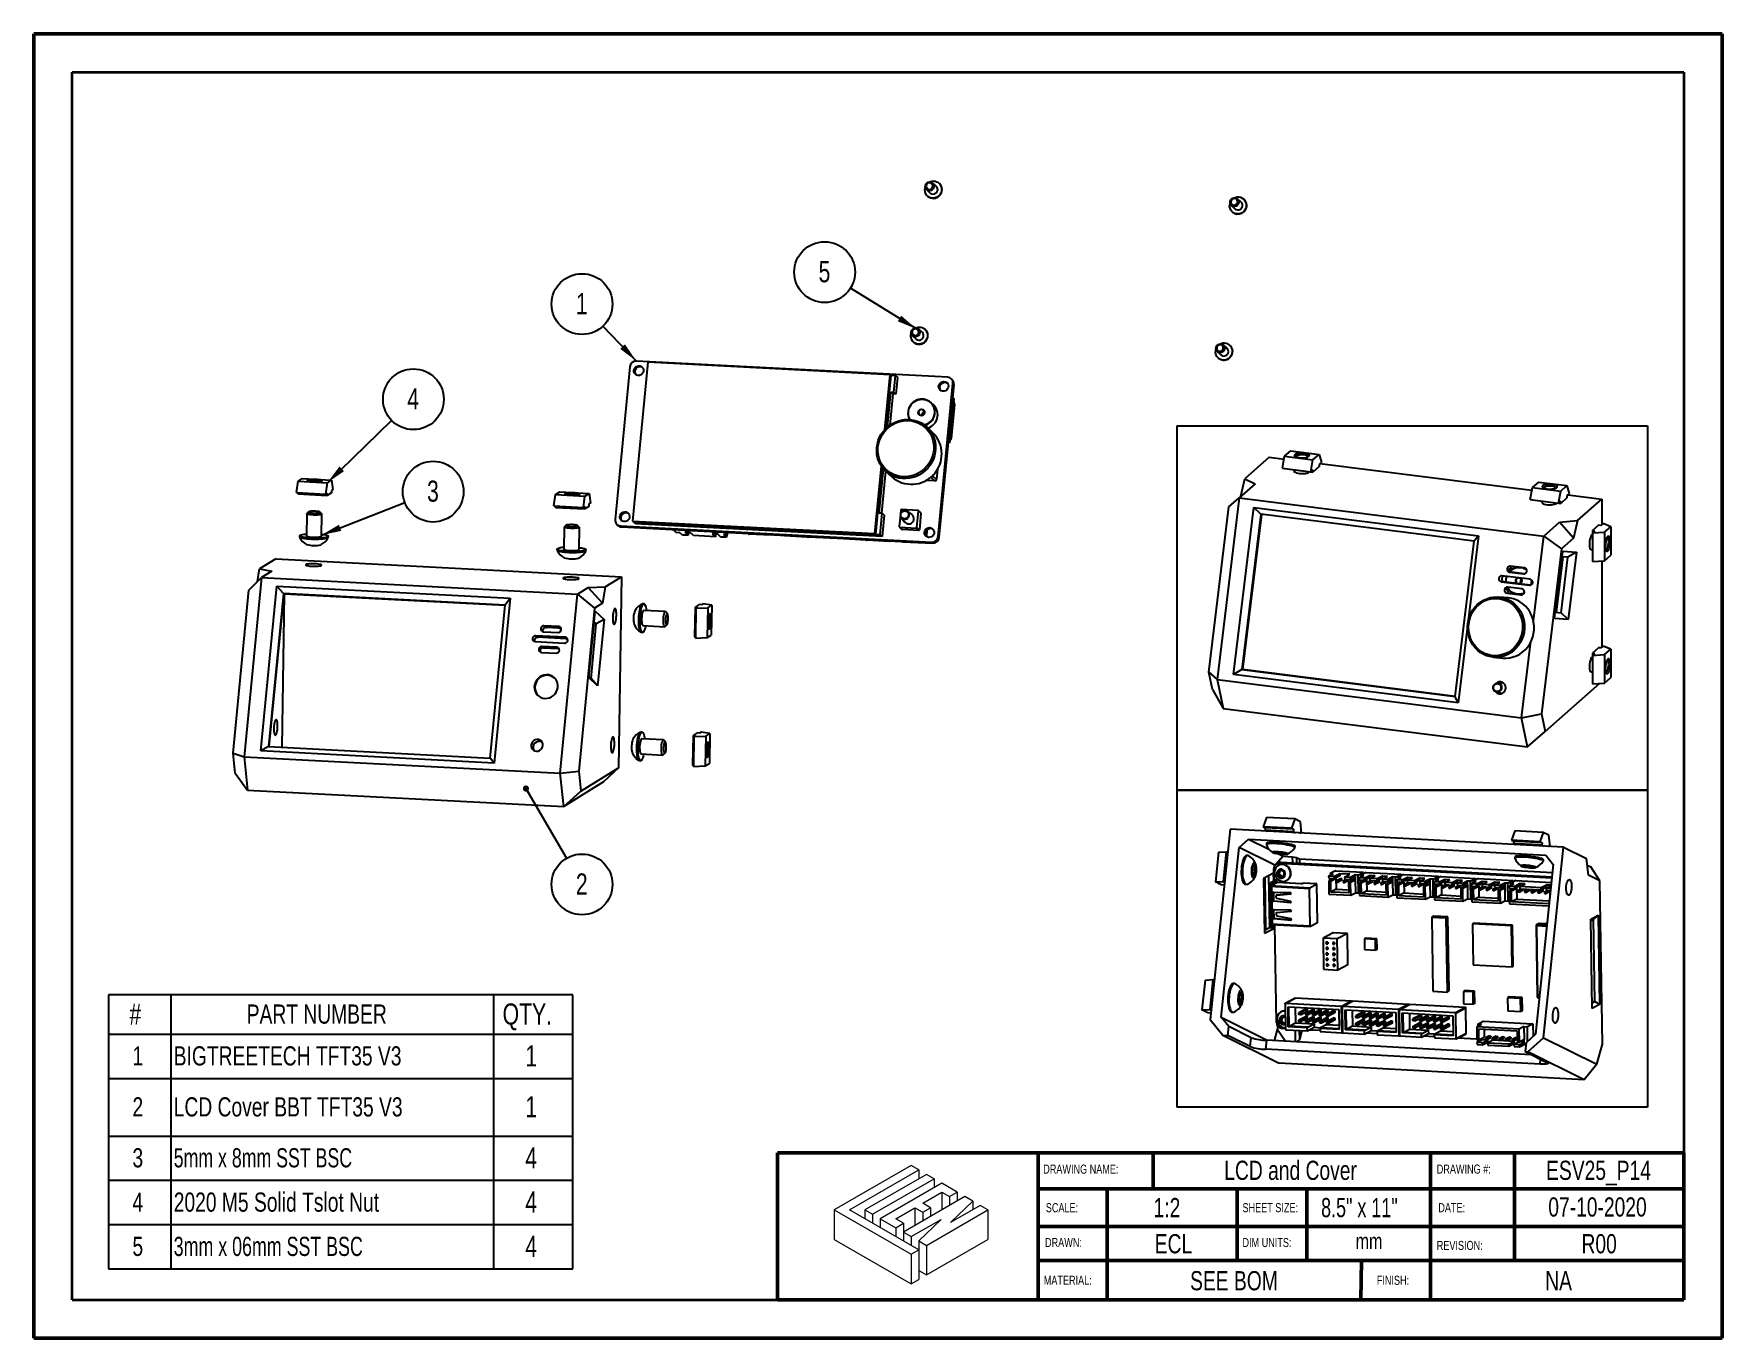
# Model space of a CAD drawing. Header units: millimetres. Extents: x 0 to 279, y 0 to 216.
import ezdxf

# ---------------------------------------------------------------- set-up
doc = ezdxf.new("R2010")
doc.units = ezdxf.units.MM
for name, color, linetype in [('PAGE_BORDER', 7, 'Continuous'), ('TITLE_BLOCK_BORDER', 7, 'Continuous'), ('TITLE_BLOCK_TEXT', 8, 'Continuous')]:
    doc.layers.add(name, color=color, linetype=linetype)
doc.styles.add('SLDTEXTSTYLE0', font='TXT', dxfattribs={"width": 0.75})
doc.styles.add('SLDTEXTSTYLE1', font='TXT', dxfattribs={"width": 0.7})
doc.styles.add('SLDTEXTSTYLE2', font='TXT', dxfattribs={"width": 0.691176})
doc.styles.add('SLDTEXTSTYLE3', font='TXT', dxfattribs={"width": 0.694444})
doc.dimstyles.new('SLDDIMSTYLE0', dxfattribs={"dimtxt": 0.18, "dimasz": 1.016, "dimexe": 0, "dimexo": 0.0625, "dimgap": 0, "dimtad": 0, "dimtih": 1, "dimtoh": 1, "dimdec": 0, "dimrnd": 1e-09, "dimzin": 0, "dimdsep": 46, "dimtxsty": 'Standard', "dimblk1": 'DOT', "dimblk2": 'DOT', "dimsah": 1, "dimcen": 0.09, "dimadec": 0, "dimazin": 0, "dimtfac": 1.016, "dimtdec": 0, "dimtofl": 0, "dimtmove": 0, "dimatfit": 3, "dimldrblk": 'DOT', "dimfxl": 1, "dimfrac": 2, "dimtolj": 1, "dimtzin": 0, "dimarcsym": 0})
doc.dimstyles.new('SLDDIMSTYLE1', dxfattribs={"dimtxt": 0.18, "dimasz": 3.302, "dimexe": 0, "dimexo": 0.0625, "dimgap": 0, "dimtad": 0, "dimtih": 1, "dimtoh": 1, "dimdec": 0, "dimrnd": 1e-09, "dimzin": 0, "dimdsep": 46, "dimtxsty": 'Standard', "dimsah": 1, "dimcen": 0.09, "dimadec": 0, "dimazin": 0, "dimtfac": 3.302, "dimtdec": 0, "dimtofl": 0, "dimtmove": 0, "dimatfit": 3, "dimfxl": 1, "dimfrac": 2, "dimtolj": 1, "dimtzin": 0, "dimarcsym": 0})

msp = doc.modelspace()

# ---------------------------------------------------------------- texts
at = {"layer": 'TITLE_BLOCK_BORDER', "attachment_point": 2, "style": 'SLDTEXTSTYLE0'}
for s, insert, char_height in [('LCD and Cover', (207.97, 29.38), 3.175), ('ESV25_P14', (258.93, 29.38), 3.175), ('07-10-2020', (258.76, 23.31), 3.175), ('ECL', (188.59, 17.23), 3.175), ('mm', (220.95, 17.39), 2.646), ('R00', (259.03, 17.23), 3.175), ('SEE BOM', (198.6, 11.11), 3.175), ('NA', (252.32, 11.11), 3.175)]:
    msp.add_mtext(s, dxfattribs=dict(at, insert=insert, char_height=char_height))
at = {"layer": 'TITLE_BLOCK_TEXT', "attachment_point": 1}
for s, insert, char_height, style in [('DRAWING NAME:', (167.04, 28.74), 1.5, 'SLDTEXTSTYLE0'), ('DRAWING #:', (232.16, 28.75), 1.5, 'SLDTEXTSTYLE0'), ('SCALE:', (167.47, 22.36), 1.5, 'SLDTEXTSTYLE0'), ('1:2', (185.3, 23.21), 3.175, 'SLDTEXTSTYLE0'), ('SHEET SIZE:', (200.01, 22.36), 1.5, 'SLDTEXTSTYLE0'), ('8.5" x 11"', (213.02, 23.21), 3.175, 'SLDTEXTSTYLE1'), ('DATE:', (232.42, 22.36), 1.5, 'SLDTEXTSTYLE0'), ('DRAWN:', (167.34, 16.59), 1.5, 'SLDTEXTSTYLE0'), ('DIM UNITS:', (200.01, 16.59), 1.5, 'SLDTEXTSTYLE0'), ('REVISION:', (232.16, 16.11), 1.5, 'SLDTEXTSTYLE0'), ('MATERIAL:', (167.13, 10.34), 1.5, 'SLDTEXTSTYLE0'), ('FINISH:', (222.24, 10.34), 1.5, 'SLDTEXTSTYLE0')]:
    msp.add_mtext(s, dxfattribs=dict(at, insert=insert, char_height=char_height, style=style))

# ---------------------------------------------------------------- blocks, each defined once
blk = doc.blocks.new('Lien3D Logo')
at = {"color": 7, "linetype": 'Continuous', "lineweight": 18}
for p, q in [((10.61, 16.33), (0, 10.21)), ((11.67, 15.71), (10.61, 16.33)), ((2.13, 10.21), (11.67, 15.71)), ((12.73, 15.1), (4.26, 10.21)), ((5.32, 9.59), (13.8, 14.49)), ((11.67, 15.71), (11.67, 14.49)), ((13.8, 14.49), (12.73, 15.1)), ((13.8, 14.49), (13.8, 13.26)), ((14.86, 13.87), (6.38, 8.98)), ((18.05, 12.03), (9.57, 7.13)), ((12.22, 11.12), (14.86, 12.64)), ((16.99, 12.64), (14.86, 13.87)), ((14.86, 12.64), (15.93, 12.03)), ((14.86, 12.64), (14.86, 10.19)), ((15.93, 12.03), (16.99, 12.64)), ((15.93, 12.03), (15.93, 10.8)), ((16.99, 12.64), (16.99, 11.42)), ((19.12, 11.42), (18.05, 12.03)), ((0, 10.21), (0, 6.12)), ((0, 10.21), (10.61, 4.08)), ((11.67, 4.7), (2.13, 10.21)), ((4.26, 10.21), (4.26, 8.98)), ((4.26, 10.21), (5.32, 9.59)), ((5.32, 9.59), (5.32, 8.36)), ((8.51, 8.98), (11.15, 10.5)), ((11.15, 10.5), (12.22, 9.89)), ((11.15, 10.5), (11.15, 8.05)), ((13.28, 10.5), (12.22, 11.12)), ((12.22, 9.89), (13.28, 10.5)), ((12.22, 9.89), (12.22, 8.66)), ((12.73, 5.31), (21.21, 10.21)), ((13.28, 10.5), (13.28, 9.28)), ((16.04, 8.45), (19.12, 11.42)), ((20.15, 10.82), (16.04, 8.45)), ((19.12, 11.42), (19.12, 10.22)), ((21.21, 10.21), (20.15, 10.82)), ((21.21, 10.21), (21.21, 6.12)), ((6.38, 8.98), (8.51, 7.75)), ((6.38, 8.98), (6.38, 7.75)), ((9.57, 8.36), (8.51, 8.98)), ((8.51, 7.75), (9.57, 8.36)), ((8.51, 7.75), (8.51, 6.52)), ((9.57, 8.36), (9.57, 7.13)), ((9.57, 7.13), (10.64, 6.52)), ((9.57, 7.13), (9.57, 5.91)), ((10.64, 6.52), (14.75, 8.89)), ((14.75, 8.89), (11.67, 5.93)), ((0, 6.12), (10.61, 0)), ((10.61, 4.08), (11.67, 4.7)), ((10.64, 6.52), (10.64, 5.29)), ((11.67, 5.93), (12.73, 5.31)), ((11.67, 5.93), (11.67, 4.7)), ((11.67, 4.7), (11.67, 0.61)), ((12.73, 1.23), (21.21, 6.12)), ((12.73, 5.31), (12.73, 1.23)), ((10.61, 4.08), (10.61, 0)), ((10.61, 0), (11.67, 0.61)), ((11.67, 1.84), (12.73, 1.23))]:
    blk.add_line(p, q, dxfattribs=at)
blk = doc.blocks.new('SW_TABLEANNOTATION_16')
at = {"layer": 'TITLE_BLOCK_BORDER', "color": 0}
for p, q in [((0, 0), (0, -45.38)), ((76.83, 0), (0, 0)), ((10.31, 0), (10.31, -6.53)), ((63.73, 0), (63.73, -6.53)), ((76.83, -45.38), (76.83, 0)), ((0, -6.53), (76.83, -6.53)), ((10.31, -6.53), (10.31, -45.38)), ((63.73, -6.53), (63.73, -45.38)), ((0, -13.85), (76.83, -13.85)), ((0, -23.39), (76.83, -23.39)), ((0, -30.72), (76.83, -30.72)), ((0, -38.05), (76.83, -38.05)), ((0, -45.38), (76.83, -45.38))]:
    blk.add_line(p, q, dxfattribs=at)
at = {"layer": 'TITLE_BLOCK_BORDER', "color": 0, "attachment_point": 1}
for s, insert, char_height, style in [('#', (3.48, -1.45), 3.5, 'SLDTEXTSTYLE0'), ('PART NUMBER', (22.89, -1.62), 3.175, 'SLDTEXTSTYLE0'), ('QTY.', (65.23, -1.45), 3.5, 'SLDTEXTSTYLE0'), ('1', (68.99, -8.38), 3.5, 'SLDTEXTSTYLE0'), ('1', (3.98, -8.54), 3.17, 'SLDTEXTSTYLE0'), ('BIGTREETECH TFT35 V3', (10.81, -8.54), 3.175, 'SLDTEXTSTYLE0'), ('2', (3.98, -16.98), 3.17, 'SLDTEXTSTYLE0'), ('LCD Cover BBT TFT35 V3', (10.81, -16.98), 3.175, 'SLDTEXTSTYLE0'), ('1', (68.99, -16.81), 3.5, 'SLDTEXTSTYLE0'), ('3', (3.98, -25.41), 3.17, 'SLDTEXTSTYLE0'), ('5mm x 8mm SST BSC', (10.81, -25.41), 3.175, 'SLDTEXTSTYLE2'), ('4', (68.99, -25.25), 3.5, 'SLDTEXTSTYLE0'), ('4', (3.98, -32.74), 3.17, 'SLDTEXTSTYLE0'), ('2020 M5 Solid Tslot Nut', (10.81, -32.74), 3.175, 'SLDTEXTSTYLE0'), ('4', (68.99, -32.57), 3.5, 'SLDTEXTSTYLE0'), ('5', (3.98, -40.07), 3.17, 'SLDTEXTSTYLE0'), ('3mm x 06mm SST BSC', (10.81, -40.07), 3.175, 'SLDTEXTSTYLE3'), ('4', (68.99, -39.9), 3.5, 'SLDTEXTSTYLE0')]:
    blk.add_mtext(s, dxfattribs=dict(at, insert=insert, char_height=char_height, style=style))
blk = doc.blocks.new('SW_NOTE_124')
at = {"layer": 'TITLE_BLOCK_BORDER', "color": 0}
blk.add_circle((2.54, -4.34), 5.03, dxfattribs=at)
at = {"layer": 'TITLE_BLOCK_BORDER', "color": 0, "insert": (2.5, -2.52), "char_height": 3.5, "attachment_point": 2, "style": 'SLDTEXTSTYLE0'}
blk.add_mtext('2', dxfattribs=at)
blk = doc.blocks.new('_DOT')
at = {"color": 0, "linetype": 'ByBlock', "lineweight": -2}
blk.add_line((-0.5, 0), (-1, 0), dxfattribs=at)
at = {"color": 0, "linetype": 'ByBlock', "const_width": 0.5}
blk.add_lwpolyline([(-0.25, 0, 1), (0.25, 0, 1)], format="xyb", close=True, dxfattribs=at)
blk = doc.blocks.new('SW_NOTE_125')
at = {"layer": 'TITLE_BLOCK_BORDER', "color": 0}
blk.add_circle((4.69, 1.82), 5.03, dxfattribs=at)
at = {"layer": 'TITLE_BLOCK_BORDER', "color": 0, "insert": (4.65, 3.65), "char_height": 3.5, "attachment_point": 2, "style": 'SLDTEXTSTYLE0'}
blk.add_mtext('3', dxfattribs=at)
blk = doc.blocks.new('SW_NOTE_126')
at = {"layer": 'TITLE_BLOCK_BORDER', "color": 0}
blk.add_circle((3.61, 3.5), 5.03, dxfattribs=at)
at = {"layer": 'TITLE_BLOCK_BORDER', "color": 0, "insert": (3.57, 5.33), "char_height": 3.5, "attachment_point": 2, "style": 'SLDTEXTSTYLE0'}
blk.add_mtext('4', dxfattribs=at)
blk = doc.blocks.new('SW_NOTE_127')
at = {"layer": 'TITLE_BLOCK_BORDER', "color": 0}
blk.add_circle((-3.47, 3.64), 5.03, dxfattribs=at)
at = {"layer": 'TITLE_BLOCK_BORDER', "color": 0, "insert": (-3.51, 5.47), "char_height": 3.5, "attachment_point": 2, "style": 'SLDTEXTSTYLE0'}
blk.add_mtext('1', dxfattribs=at)
blk = doc.blocks.new('SW_NOTE_128')
at = {"layer": 'TITLE_BLOCK_BORDER', "color": 0}
blk.add_circle((-4.28, 2.65), 5.03, dxfattribs=at)
at = {"layer": 'TITLE_BLOCK_BORDER', "color": 0, "insert": (-4.31, 4.47), "char_height": 3.5, "attachment_point": 2, "style": 'SLDTEXTSTYLE0'}
blk.add_mtext('5', dxfattribs=at)

# ---------------------------------------------------------------- linework, layer by layer
at = {"color": 7, "linetype": 'Continuous', "lineweight": 50}
for p, q in [((0, 0), (0, 215.9)), ((0, 215.9), (279.4, 215.9)), ((279.4, 0), (279.4, 215.9)), ((0, 0), (279.4, 0))]:
    msp.add_line(p, q, dxfattribs=at)
at = {"color": 7, "linetype": 'Continuous', "lineweight": 25}
for p, q in [((147.74, 190.1), (148.35, 189.54)), ((149.37, 190.63), (148.76, 191.2)), ((149.45, 190.55), (149.37, 190.63)), ((149.86, 191.1), (149.83, 191.13)), ((147.89, 189.04), (147.91, 189.02)), ((198.17, 187.48), (198.77, 186.92)), ((199.8, 188.01), (199.19, 188.58)), ((200.28, 188.48), (200.26, 188.51)), ((198.31, 186.42), (198.34, 186.4)), ((145.41, 165.93), (146.01, 165.36)), ((145.55, 164.87), (145.58, 164.84)), ((147.04, 166.46), (146.43, 167.02)), ((147.52, 166.92), (147.5, 166.95)), ((195.83, 163.31), (196.44, 162.74)), ((195.98, 162.25), (196, 162.22)), ((197.46, 163.84), (196.85, 164.4)), ((197.95, 164.3), (197.92, 164.33)), ((98.65, 160.8), (96.2, 135.48)), ((101.62, 161.55), (99.08, 135.25)), ((151.23, 159.05), (99.72, 161.73)), ((141.72, 159.47), (101.62, 161.55)), ((140.84, 150.41), (141.72, 159.47)), ((141.01, 150.58), (141.86, 159.34)), ((141.86, 159.34), (141.72, 159.47)), ((142.59, 159.3), (141.86, 159.34)), ((142.32, 156.56), (142.59, 159.3)), ((142.59, 159.3), (142.92, 158.99)), ((141.28, 150.83), (141.84, 156.59)), ((141.84, 156.59), (142.32, 156.56)), ((141.84, 156.59), (142.17, 156.28)), ((142.66, 156.25), (142.32, 156.56)), ((142.92, 158.99), (142.66, 156.25)), ((149.66, 132.7), (152.11, 158.02)), ((149.83, 132.54), (152.28, 157.86)), ((151.99, 158.64), (151.82, 158.8)), ((152.11, 158.02), (152.28, 157.86)), ((142.17, 156.28), (141.67, 151.14)), ((142.66, 156.25), (142.17, 156.28)), ((148.92, 154.44), (148.44, 154.88)), ((152.18, 154.87), (151.6, 148.91)), ((151.69, 148.89), (152.27, 154.85)), ((152.36, 154.61), (151.81, 148.94)), ((152.07, 155.71), (152.26, 155.53)), ((152.26, 155.11), (152.28, 155.35)), ((152.27, 155.09), (152.26, 155.11)), ((152.29, 154.84), (152.29, 154.91)), ((152.34, 154.79), (152.29, 154.84)), ((146.89, 152.8), (146.89, 152.74)), ((148.8, 149.87), (147.77, 150.83)), ((151.42, 148.34), (151.36, 148.4)), ((151.57, 148.34), (151.38, 148.52)), ((151.62, 148.83), (151.42, 149.02)), ((151.57, 148.34), (151.42, 148.34)), ((151.43, 148.34), (151.42, 148.34)), ((151.43, 148.34), (151.58, 148.33)), ((151.62, 148.45), (151.64, 148.7)), ((151.64, 148.7), (151.66, 148.68)), ((151.64, 148.68), (151.66, 148.68)), ((151.7, 148.8), (151.71, 148.87)), ((151.7, 148.82), (151.77, 148.82)), ((151.71, 148.87), (151.76, 148.82)), ((204.42, 145.82), (200.39, 142.26)), ((204.42, 145.82), (206.91, 145.51)), ((206.62, 143.99), (206.99, 145.97)), ((206.99, 145.97), (208.02, 146.87)), ((206.99, 145.97), (211.67, 145.38)), ((208.02, 146.87), (212.69, 146.28)), ((208.95, 146), (208.88, 145.93)), ((210.81, 145.93), (210.73, 146)), ((211.3, 143.4), (211.67, 145.38)), ((211.67, 145.38), (212.69, 146.28)), ((212.69, 146.28), (213.07, 144.96)), ((139.18, 133.17), (140.26, 144.34)), ((139.32, 133.04), (140.39, 144.15)), ((139.9, 136.55), (140.61, 143.87)), ((140.94, 143.53), (140.26, 136.53)), ((140.95, 143.52), (141.97, 142.57)), ((148.44, 142.52), (149.11, 141.9)), ((149.37, 142.13), (148.71, 142.75)), ((149.54, 143.84), (149.37, 142.13)), ((206.62, 143.99), (211.3, 143.4)), ((206.99, 143.94), (206.99, 143.94)), ((206.99, 143.94), (211.67, 143.35)), ((208.59, 143.74), (208.59, 143.41)), ((211.06, 143.38), (211.1, 143.42)), ((211.09, 143.41), (211.09, 143.43)), ((211.67, 143.73), (211.3, 143.4)), ((212.69, 144.26), (211.67, 143.35)), ((211.67, 143.35), (211.67, 143.73)), ((213.07, 144.96), (212.69, 144.63)), ((212.69, 144.63), (212.69, 144.26)), ((212.84, 144.76), (247.92, 140.34)), ((43.46, 139.97), (43.73, 141.85)), ((43.46, 139.97), (48.32, 139.72)), ((43.7, 139.73), (43.7, 139.96)), ((43.7, 139.73), (48.56, 139.48)), ((43.73, 141.85), (44.41, 142.27)), ((43.73, 141.85), (48.59, 141.6)), ((44.41, 142.27), (49.27, 142.02)), ((48.32, 139.72), (48.59, 141.6)), ((48.56, 139.87), (48.32, 139.72)), ((49.24, 139.9), (48.56, 139.48)), ((48.56, 139.48), (48.56, 139.87)), ((48.59, 141.6), (49.27, 142.02)), ((49.25, 140.29), (49.24, 139.9)), ((49.49, 140.45), (49.25, 140.29)), ((49.27, 142.02), (49.49, 140.45)), ((86.35, 139.64), (87.03, 140.06)), ((87.03, 140.06), (91.89, 139.81)), ((91.21, 139.39), (91.89, 139.81)), ((91.89, 139.81), (92.11, 138.23)), ((149.11, 141.9), (147.62, 141.97)), ((202.1, 141.42), (199.49, 139.12)), ((199.76, 139.36), (200.39, 142.26)), ((200.39, 142.26), (202.1, 141.42)), ((247.64, 138.82), (248.01, 140.8)), ((248.01, 140.8), (249.04, 141.71)), ((248.01, 140.8), (252.69, 140.21)), ((249.04, 141.71), (253.71, 141.12)), ((249.97, 140.83), (249.89, 140.77)), ((251.83, 140.77), (251.75, 140.83)), ((252.32, 138.23), (252.69, 140.21)), ((252.69, 140.21), (253.71, 141.12)), ((253.71, 141.12), (254.08, 139.79)), ((254.08, 139.79), (253.71, 139.47)), ((86.08, 137.76), (86.35, 139.64)), ((86.08, 137.76), (90.94, 137.5)), ((86.32, 137.51), (86.32, 137.74)), ((86.32, 137.51), (91.18, 137.26)), ((86.35, 139.64), (91.21, 139.39)), ((90.94, 137.5), (91.21, 139.39)), ((91.18, 137.66), (90.94, 137.5)), ((91.86, 137.68), (91.18, 137.26)), ((91.18, 137.26), (91.18, 137.66)), ((91.87, 138.08), (91.86, 137.68)), ((92.11, 138.23), (91.87, 138.08)), ((143.48, 137.07), (143.42, 136.44)), ((146.31, 137.02), (143.59, 137.16)), ((146.13, 134.18), (146.4, 136.92)), ((146.78, 136.61), (146.37, 137)), ((146.4, 136.92), (146.81, 136.54)), ((194.44, 110.26), (197.77, 137.6)), ((199.49, 139.12), (195.82, 109.01)), ((197.77, 137.6), (199.49, 139.12)), ((198.53, 109.83), (201.91, 137.51)), ((199.49, 139.12), (249.86, 132.77)), ((201.91, 137.51), (239.09, 132.82)), ((203.05, 136.37), (201.91, 137.51)), ((247.64, 138.82), (252.32, 138.23)), ((248.01, 138.77), (248.01, 138.78)), ((248.01, 138.77), (252.69, 138.18)), ((249.61, 138.57), (249.61, 138.25)), ((252.08, 138.21), (252.12, 138.26)), ((252.11, 138.25), (252.11, 138.26)), ((252.69, 138.56), (252.32, 138.23)), ((253.71, 139.09), (252.69, 138.18)), ((252.69, 138.18), (252.69, 138.56)), ((253.71, 139.47), (253.71, 139.09)), ((253.86, 139.59), (259.47, 138.89)), ((255.44, 135.33), (259.47, 138.89)), ((259.47, 138.89), (259.47, 134.64)), ((45.17, 136.45), (45.11, 132.79)), ((45.48, 136.76), (45.18, 136.48)), ((47.65, 136.44), (47.36, 136.73)), ((47.61, 132.76), (47.67, 136.41)), ((87.79, 134.24), (87.73, 130.58)), ((88.1, 134.55), (87.8, 134.26)), ((90.27, 134.23), (89.98, 134.52)), ((90.23, 130.54), (90.29, 134.2)), ((96.49, 134.7), (96.66, 134.54)), ((97.08, 134.45), (148.59, 131.77)), ((97.25, 134.29), (97.08, 134.45)), ((97.25, 134.29), (148.77, 131.61)), ((99.08, 135.25), (139.18, 133.17)), ((99.08, 135.25), (99.22, 135.12)), ((99.22, 135.12), (139.32, 133.04)), ((99.22, 135.12), (140.05, 133)), ((99.56, 134.81), (99.22, 135.12)), ((140.38, 132.69), (99.56, 134.81)), ((140.39, 136.53), (139.9, 136.55)), ((140.05, 133), (140.39, 136.53)), ((140.72, 136.21), (140.38, 132.69)), ((140.39, 136.53), (140.72, 136.21)), ((143.4, 136.23), (143.22, 134.33)), ((143.25, 134.25), (143.66, 133.87)), ((143.31, 134.23), (146.03, 134.09)), ((143.71, 133.85), (143.31, 134.23)), ((143.4, 136.26), (143.41, 136.04)), ((143.56, 135.77), (144.15, 135.06)), ((145.33, 136.32), (144.58, 136.86)), ((146.54, 133.8), (146.13, 134.18)), ((146.81, 136.54), (146.54, 133.8)), ((203.05, 136.37), (199.92, 110.67)), ((200.09, 110.66), (203.22, 136.35)), ((238.36, 131.92), (203.05, 136.37)), ((249.86, 132.77), (252.47, 135.07)), ((252.47, 135.07), (255.44, 135.33)), ((254.81, 132.42), (252.47, 135.07)), ((255.44, 135.33), (254.81, 132.42)), ((258.95, 134.56), (257.93, 133.66)), ((259.33, 134.52), (258.95, 134.56)), ((259.7, 134.84), (259.33, 134.52)), ((260.96, 134.31), (259.7, 134.84)), ((259.94, 133.41), (260.96, 134.31)), ((260.96, 134.31), (260.96, 129.6)), ((43.99, 132.81), (43.98, 132.61)), ((48.73, 132.53), (48.74, 132.74)), ((105.79, 133.84), (106.25, 133.41)), ((106.25, 133.41), (106.86, 133.38)), ((107.33, 132.94), (106.86, 133.38)), ((108.28, 132.89), (107.33, 132.94)), ((108.62, 133.35), (107.74, 133.39)), ((107.74, 133.39), (108.28, 132.89)), ((108.17, 133.37), (108.32, 133.23)), ((108.32, 133.23), (108.28, 132.89)), ((109.16, 132.85), (108.62, 133.35)), ((112.8, 132.66), (109.16, 132.85)), ((113.14, 133.11), (112.26, 133.16)), ((112.26, 133.16), (112.8, 132.66)), ((112.69, 133.14), (112.83, 133)), ((112.83, 133), (112.8, 132.66)), ((113.68, 132.61), (113.14, 133.11)), ((114.62, 132.56), (113.68, 132.61)), ((114.76, 132.97), (114.15, 133)), ((114.15, 133), (114.62, 132.56)), ((114.76, 132.97), (114.3, 133.4)), ((114.57, 132.98), (114.66, 132.9)), ((114.66, 132.9), (114.62, 132.56)), ((114.8, 133.38), (114.76, 132.97)), ((118.2, 133.2), (118.3, 133.1)), ((122.05, 132.9), (118.33, 133.09)), ((121.94, 133.01), (122.05, 132.9)), ((122.06, 133), (122.05, 132.9)), ((124.24, 132.79), (124.12, 132.89)), ((127.95, 132.59), (124.24, 132.79)), ((127.99, 132.69), (128.1, 132.6)), ((128.01, 132.67), (128.01, 132.64)), ((131.84, 132.39), (128.12, 132.58)), ((131.73, 132.5), (131.84, 132.39)), ((131.85, 132.49), (131.84, 132.39)), ((134.03, 132.28), (133.91, 132.38)), ((137.75, 132.08), (134.03, 132.28)), ((137.79, 132.18), (137.89, 132.09)), ((137.8, 132.17), (137.8, 132.13)), ((141.63, 131.88), (137.92, 132.07)), ((139.32, 133.04), (139.18, 133.17)), ((140.05, 133), (140.38, 132.69)), ((141.52, 131.99), (141.63, 131.88)), ((141.64, 131.98), (141.63, 131.88)), ((146.44, 133.7), (143.71, 133.85)), ((143.82, 131.77), (143.71, 131.88)), ((147.54, 131.57), (143.82, 131.77)), ((146.03, 134.09), (146.44, 133.7)), ((147.6, 131.67), (147.59, 131.62)), ((147.8, 133.73), (147.7, 132.72)), ((148.59, 131.77), (148.77, 131.61)), ((149.83, 132.54), (149.66, 132.7)), ((235.23, 106.23), (238.36, 131.92)), ((239.09, 132.82), (237.37, 118.73)), ((239.09, 132.82), (238.36, 131.92)), ((248.15, 118.72), (249.86, 132.77)), ((249.86, 132.77), (252.82, 130.67)), ((254.81, 132.42), (252.82, 130.67)), ((257.93, 133.08), (257.92, 133.08)), ((257.93, 133.66), (258.3, 133.61)), ((257.93, 133.66), (257.93, 128.95)), ((258.3, 133.61), (257.93, 133.28)), ((257.93, 133.28), (259.94, 133.41)), ((257.93, 133.28), (257.93, 128.57)), ((259.94, 133.41), (259.94, 128.69)), ((40.05, 129), (37.38, 127.35)), ((40.05, 129), (97.25, 126.03)), ((86.61, 130.6), (86.6, 130.39)), ((91.35, 130.32), (91.36, 130.52)), ((252.82, 130.67), (249.49, 103.33)), ((251.65, 119.13), (253.01, 130.29)), ((253.02, 129.32), (251.91, 120.17)), ((252.75, 120.07), (253.87, 129.25)), ((253.87, 129.25), (252.89, 129.33)), ((253.01, 130.29), (255.26, 130.09)), ((255.26, 130.09), (253.87, 129.25)), ((255.26, 130.09), (253.9, 118.93)), ((257.6, 130.6), (257.93, 130.56)), ((257.93, 128.95), (257.93, 128.95)), ((257.93, 128.57), (259.94, 128.69)), ((259.47, 128.66), (259.47, 114.37)), ((259.94, 128.69), (260.96, 129.6)), ((37.66, 125.89), (34.79, 96.22)), ((35.6, 123.8), (37.66, 125.89)), ((37.03, 125.25), (37.38, 127.35)), ((37.38, 127.35), (39.39, 126.96)), ((39.39, 126.96), (37.66, 125.89)), ((37.66, 125.89), (90, 123.17)), ((94.58, 124.37), (97.25, 126.03)), ((97.25, 126.03), (96.77, 94.41)), ((247.63, 125.61), (242.95, 126.2)), ((244.31, 127.34), (244.14, 127.36)), ((244.21, 126.8), (246.55, 126.5)), ((244.21, 126.8), (244.54, 126.77)), ((246.67, 127.49), (244.33, 127.79)), ((246.65, 126.5), (244.54, 126.77)), ((33, 96.86), (35.6, 123.8)), ((37.58, 97.2), (40.21, 124.48)), ((41.3, 123.25), (38.86, 97.93)), ((38.97, 97.92), (41.41, 123.15)), ((40.21, 124.48), (78.85, 122.48)), ((41.3, 123.25), (40.21, 124.48)), ((41.42, 123.15), (41.04, 97.82)), ((77.99, 121.35), (41.3, 123.25)), ((41.41, 123.15), (41.3, 123.25)), ((77.98, 121.25), (41.41, 123.15)), ((87.13, 93.5), (90, 123.17)), ((90, 123.17), (91.73, 124.24)), ((90, 123.17), (92.8, 120.83)), ((91.73, 124.24), (94.58, 124.37)), ((94.12, 121.65), (91.73, 124.24)), ((94.58, 124.37), (94.12, 121.65)), ((242.83, 125.21), (247.51, 124.62)), ((242.83, 125.21), (243.33, 125.16)), ((243.37, 125.16), (243.21, 125.17)), ((247.61, 124.62), (243.21, 125.17)), ((243.37, 125.16), (243.33, 125.16)), ((243.71, 123.81), (243.87, 123.8)), ((243.79, 123.32), (246.13, 123.03)), ((243.79, 123.32), (244.29, 123.28)), ((246.25, 124.02), (243.91, 124.31)), ((244.44, 123.26), (244.27, 123.27)), ((246.23, 123.03), (244.27, 123.27)), ((244.44, 123.26), (244.29, 123.28)), ((246, 123.06), (246.27, 123.03)), ((75.55, 96.02), (77.99, 121.35)), ((78.85, 122.48), (76.21, 95.2)), ((78.85, 122.48), (77.99, 121.35)), ((92.8, 120.83), (90.2, 93.88)), ((91.86, 109.33), (92.92, 120.34)), ((94.12, 121.65), (92.8, 120.83)), ((92.92, 120.34), (94.38, 118.98)), ((101, 121.57), (100.8, 121.58)), ((104.54, 120.26), (100.94, 120.45)), ((104.86, 119.92), (104.6, 120.23)), ((109.43, 121), (109.35, 116.06)), ((110.11, 121.42), (109.43, 121)), ((109.43, 121), (109.82, 120.98)), ((109.57, 120.83), (109.49, 115.89)), ((109.82, 120.98), (109.57, 120.83)), ((109.57, 120.83), (111.52, 120.89)), ((110.5, 121.4), (110.11, 121.42)), ((110.74, 121.56), (110.5, 121.4)), ((112.2, 121.32), (110.74, 121.56)), ((111.52, 120.89), (111.44, 115.95)), ((111.52, 120.89), (112.2, 121.32)), ((112.2, 121.32), (112.12, 116.37)), ((244, 122.54), (242.42, 122.68)), ((251.77, 120.15), (252.75, 120.07)), ((251.91, 120.17), (251.78, 120.18)), ((251.91, 120.17), (252.75, 120.07)), ((86.86, 117.79), (84.43, 117.92)), ((84.43, 117.92), (84.75, 117.62)), ((84.75, 117.62), (84.91, 117.61)), ((84.8, 117.71), (86.92, 117.6)), ((84.8, 117.71), (84.91, 117.61)), ((84.91, 117.61), (85.14, 117.69)), ((86.81, 117.6), (87.02, 117.5)), ((86.86, 117.79), (87.18, 117.49)), ((87.02, 117.5), (86.92, 117.6)), ((87.02, 117.5), (87.18, 117.49)), ((92.22, 109.2), (93.09, 118.25)), ((92.72, 118.27), (93.09, 118.25)), ((93.09, 118.25), (92.75, 118.57)), ((94.38, 118.98), (93.09, 118.25)), ((94.38, 118.98), (93.31, 107.97)), ((100.81, 117.95), (104.41, 117.77)), ((104.48, 117.8), (104.77, 118.08)), ((237.26, 117.83), (235.72, 105.14)), ((253.9, 118.93), (251.65, 119.13)), ((253.9, 118.93), (252.75, 120.07)), ((82.95, 115.29), (87.81, 115.04)), ((87.91, 116.02), (83.05, 116.27)), ((83.05, 116.27), (83.37, 115.97)), ((83.31, 116.07), (88.07, 115.82)), ((83.31, 116.07), (83.42, 115.97)), ((83.37, 115.97), (83.42, 115.97)), ((83.42, 115.97), (83.45, 116.06)), ((84.22, 117.19), (84.11, 117.29)), ((84.12, 117.1), (84.22, 117.19)), ((84.33, 116.94), (86.76, 116.81)), ((87.91, 116.02), (88.23, 115.72)), ((88.18, 115.72), (88.07, 115.82)), ((88.18, 115.72), (88.23, 115.72)), ((88.23, 115.72), (88.32, 115.7)), ((100.55, 116.84), (100.75, 116.83)), ((109.35, 116.06), (109.5, 116.05)), ((109.49, 115.89), (111.44, 115.95)), ((111.44, 115.95), (112.12, 116.37)), ((246.2, 102.67), (247.73, 115.29)), ((259.7, 114.57), (259.33, 114.25)), ((260.96, 114.04), (259.7, 114.57)), ((83.88, 113.69), (83.78, 113.82)), ((83.78, 113.79), (83.88, 113.69)), ((84, 113.52), (86.43, 113.39)), ((86.53, 114.37), (84.1, 114.49)), ((84.1, 114.49), (84.31, 114.29)), ((84.31, 114.29), (86.74, 114.17)), ((86.53, 114.37), (86.74, 114.17)), ((241.53, 112.72), (243.11, 112.58)), ((257.93, 112.81), (257.92, 112.81)), ((258.95, 114.29), (257.93, 113.39)), ((257.93, 113.39), (258.3, 113.34)), ((257.93, 113.39), (257.93, 108.67)), ((258.3, 113.34), (257.93, 113.01)), ((257.93, 113.01), (259.94, 113.14)), ((257.93, 113.01), (257.93, 108.3)), ((259.33, 114.25), (258.95, 114.29)), ((259.94, 113.14), (260.96, 114.04)), ((259.94, 113.14), (259.94, 108.42)), ((260.96, 114.04), (260.96, 109.33)), ((93.31, 107.97), (91.86, 109.33)), ((91.87, 109.53), (92.22, 109.2)), ((93.31, 107.97), (92.22, 109.2)), ((194.44, 110.26), (195.82, 109.01)), ((195.04, 107.38), (194.44, 110.26)), ((195.82, 109.01), (246.2, 102.67)), ((195.82, 109.01), (196.81, 104.23)), ((199.92, 110.67), (198.53, 109.83)), ((235.72, 105.14), (198.53, 109.83)), ((199.92, 110.67), (235.23, 106.23)), ((200.09, 110.66), (199.92, 110.67)), ((235.24, 106.23), (200.09, 110.66)), ((257.6, 110.33), (257.93, 110.29)), ((259.94, 108.42), (260.96, 109.33)), ((195.04, 107.38), (196.81, 104.23)), ((235.72, 105.14), (235.23, 106.23)), ((242.05, 106.95), (243.03, 106.75)), ((243.18, 108.46), (242.19, 108.44)), ((250.09, 100.44), (259.08, 108.37)), ((257.93, 108.67), (257.93, 108.67)), ((257.93, 108.3), (259.94, 108.42)), ((196.81, 104.23), (247.18, 97.88)), ((246.2, 102.67), (249.49, 103.33)), ((247.18, 97.88), (246.2, 102.67)), ((249.49, 103.33), (250.09, 100.44)), ((38.86, 97.93), (37.58, 97.2)), ((38.86, 97.93), (75.55, 96.02)), ((100.41, 100.33), (100.47, 100.34)), ((100.67, 100.33), (100.47, 100.34)), ((104.21, 99.02), (100.62, 99.21)), ((104.54, 98.68), (104.28, 98.98)), ((109.1, 99.76), (109.03, 94.82)), ((109.78, 100.18), (109.1, 99.76)), ((109.1, 99.76), (109.49, 99.74)), ((109.24, 99.59), (109.17, 94.64)), ((109.49, 99.74), (109.24, 99.59)), ((109.24, 99.59), (111.19, 99.65)), ((110.17, 100.16), (109.78, 100.18)), ((110.42, 100.31), (110.17, 100.16)), ((111.87, 100.07), (110.42, 100.31)), ((111.19, 99.65), (111.12, 94.71)), ((111.19, 99.65), (111.87, 100.07)), ((111.87, 100.07), (111.8, 95.13)), ((247.18, 97.88), (250.09, 100.44)), ((33, 96.86), (34.79, 96.22)), ((33.34, 93.53), (33, 96.86)), ((34.79, 96.22), (87.13, 93.5)), ((34.79, 96.22), (35.36, 90.7)), ((76.21, 95.2), (37.58, 97.2)), ((76.21, 95.2), (75.55, 96.02)), ((100.23, 95.6), (100.43, 95.59)), ((100.49, 96.71), (104.08, 96.52)), ((104.15, 96.56), (104.44, 96.83)), ((111.12, 94.71), (111.8, 95.13)), ((33.34, 93.53), (35.36, 90.7)), ((87.13, 93.5), (90.2, 93.88)), ((87.7, 87.98), (87.13, 93.5)), ((90.2, 93.88), (90.54, 90.56)), ((90.54, 90.56), (96.77, 94.41)), ((96.77, 94.41), (94.3, 92.07)), ((109.03, 94.82), (109.17, 94.81)), ((109.17, 94.64), (111.12, 94.71)), ((35.36, 90.7), (87.7, 87.98)), ((94.3, 92.07), (87.7, 87.98)), ((87.7, 87.98), (90.54, 90.56)), ((197.98, 84.26), (194.66, 52.73)), ((253.16, 81.26), (197.98, 84.26)), ((203.96, 86.21), (203.43, 84.66)), ((203.43, 84.66), (203.78, 84.49)), ((208.12, 84.41), (203.43, 84.66)), ((203.78, 84.49), (203.74, 84.1)), ((208.43, 83.84), (203.74, 84.1)), ((203.74, 84.1), (204.08, 83.93)), ((208.47, 84.23), (203.78, 84.49)), ((208.65, 85.96), (203.96, 86.21)), ((205.32, 83.86), (205.32, 83.86)), ((208.65, 85.96), (208.12, 84.41)), ((208.12, 84.41), (208.47, 84.23)), ((208.47, 84.23), (208.43, 83.84)), ((208.43, 83.84), (208.77, 83.67)), ((209.61, 85.48), (208.65, 85.96)), ((209.77, 83.62), (209.61, 85.48)), ((245.08, 83.98), (244.55, 82.43)), ((249.77, 83.72), (245.08, 83.98)), ((196.49, 53.13), (199.45, 81.21)), ((199.45, 81.21), (201.01, 82.61)), ((205.39, 78.27), (199.45, 81.21)), ((201.01, 82.61), (250.19, 79.94)), ((201.01, 82.61), (204.39, 80.93)), ((203.98, 81.91), (203.96, 81.71)), ((208.69, 81.21), (208.71, 81.41)), ((209.42, 83.64), (209.43, 83.76)), ((209.43, 83.76), (209.71, 83.62)), ((244.55, 82.43), (244.9, 82.26)), ((249.24, 82.17), (244.55, 82.43)), ((244.9, 82.26), (244.86, 81.86)), ((249.55, 81.61), (244.86, 81.86)), ((244.86, 81.86), (245.2, 81.69)), ((249.59, 82), (244.9, 82.26)), ((246.44, 81.63), (246.44, 81.63)), ((249.77, 83.72), (249.24, 82.17)), ((249.24, 82.17), (249.59, 82)), ((249.59, 82), (249.55, 81.61)), ((249.55, 81.61), (249.89, 81.44)), ((250.73, 83.25), (249.77, 83.72)), ((249.85, 49.74), (253.16, 81.26)), ((250.54, 81.4), (250.55, 81.52)), ((250.55, 81.52), (250.83, 81.39)), ((250.9, 81.38), (250.73, 83.25)), ((253.16, 81.26), (256.94, 79.39)), ((196.05, 80.45), (195.53, 75.53)), ((196.05, 80.45), (197.34, 80.53)), ((197.34, 80.53), (196.82, 75.61)), ((197.34, 80.53), (197.57, 80.42)), ((200.95, 79.87), (200.76, 79.88)), ((205.4, 78.28), (205.39, 78.27)), ((205.39, 78.27), (205.39, 78.26)), ((206.77, 79.76), (205.53, 78.42)), ((205.97, 78.67), (205.69, 78.53)), ((205.96, 80.45), (205.93, 80.22)), ((205.95, 80.16), (206.77, 79.76)), ((206.02, 78.3), (205.98, 78.28)), ((206.14, 78.63), (206.42, 78.77)), ((206.14, 78.63), (251.21, 76.18)), ((206.42, 78.77), (251.23, 76.34)), ((206.77, 79.76), (208.3, 79.67)), ((206.79, 80.33), (206.78, 80.16)), ((206.78, 80.16), (206.9, 80.3)), ((208.3, 79.67), (208.95, 79.56)), ((208.32, 78.67), (208.3, 79.67)), ((208.95, 79.56), (209.48, 79.3)), ((208.95, 79.56), (208.96, 78.63)), ((251.3, 77.03), (209.48, 79.3)), ((209.49, 78.6), (209.48, 79.3)), ((245.1, 79.68), (245.08, 79.47)), ((251.45, 78.38), (248.49, 50.31)), ((249.81, 78.98), (249.83, 79.18)), ((250.19, 79.94), (251.45, 78.38)), ((257.27, 76.64), (256.94, 79.39)), ((257.07, 78.29), (257.63, 78.02)), ((195.53, 75.53), (196.82, 75.61)), ((196.49, 75.05), (195.53, 75.53)), ((196.82, 75.61), (197.05, 75.49)), ((201.62, 77.51), (202.22, 77.48)), ((201.71, 76.73), (202.04, 76.71)), ((205.16, 76.97), (203.51, 76.1)), ((203.51, 76.1), (203.66, 67.02)), ((203.88, 67.63), (203.74, 76.23)), ((204.33, 76.53), (204.47, 67.94)), ((205.48, 75.79), (204.66, 75.36)), ((204.75, 75.08), (205.68, 75.57)), ((205.62, 75.78), (204.8, 75.35)), ((205.18, 75.64), (205.16, 76.97)), ((205.25, 75.67), (205.22, 77.69)), ((205.48, 75.79), (205.62, 75.78)), ((205.63, 75.79), (205.49, 75.79)), ((205.68, 75.66), (205.68, 75.57)), ((206.1, 76.82), (205.9, 76.72)), ((206.18, 77.38), (206.1, 76.82)), ((206.1, 76.82), (206.53, 76.44)), ((206.53, 76.44), (206.33, 76.33)), ((206.53, 76.44), (206.84, 76.55)), ((207.31, 75.76), (207.35, 75.78)), ((214.27, 76.47), (215.04, 76.87)), ((215.23, 76.41), (214.27, 76.47)), ((214.27, 76.47), (214.28, 76.12)), ((214.28, 76.12), (215.24, 76.07)), ((215.05, 76.08), (214.29, 75.68)), ((214.29, 75.68), (214.32, 73.52)), ((214.61, 75.66), (214.29, 75.68)), ((215.42, 77.37), (214.52, 76.9)), ((214.52, 76.9), (215.04, 76.87)), ((214.52, 76.9), (214.53, 76.6)), ((214.53, 76.11), (214.54, 75.81)), ((214.61, 75.66), (215.48, 76.12)), ((214.64, 73.85), (214.61, 75.66)), ((216.1, 76.87), (215.23, 76.41)), ((215.24, 76.07), (215.23, 76.41)), ((216.11, 76.53), (215.24, 76.07)), ((215.35, 76.13), (215.48, 76.12)), ((215.42, 77.37), (220.06, 77.12)), ((215.48, 76.12), (215.51, 74.3)), ((215.59, 75.74), (216.23, 76.08)), ((215.59, 75.74), (215.59, 75.5)), ((215.82, 75.73), (215.59, 75.74)), ((215.59, 75.5), (215.83, 75.48)), ((215.82, 75.73), (216.47, 76.07)), ((215.83, 75.48), (215.82, 75.73)), ((216.47, 75.82), (215.83, 75.48)), ((217.79, 76.78), (216.1, 76.87)), ((216.1, 76.87), (216.11, 76.53)), ((216.23, 76.08), (216.47, 76.07)), ((216.47, 75.82), (216.47, 76.07)), ((216.69, 75.68), (217.23, 75.96)), ((216.93, 75.67), (216.69, 75.68)), ((216.69, 75.68), (216.7, 75.44)), ((216.92, 76.32), (217.79, 76.78)), ((217.88, 76.27), (216.92, 76.32)), ((216.92, 76.32), (216.93, 75.98)), ((216.93, 75.98), (217.89, 75.93)), ((216.93, 75.67), (217.46, 75.95)), ((217.57, 75.76), (216.93, 75.42)), ((216.93, 75.42), (216.93, 75.67)), ((217.57, 75.5), (218.44, 75.96)), ((217.57, 75.76), (217.57, 75.94)), ((217.57, 75.5), (217.6, 73.69)), ((217.9, 75.48), (217.57, 75.5)), ((218.65, 76.67), (217.88, 76.27)), ((217.89, 75.93), (217.88, 76.27)), ((218.65, 76.33), (217.89, 75.93)), ((217.9, 75.48), (218.66, 75.89)), ((217.93, 73.32), (217.9, 75.48)), ((218.44, 75.96), (218.66, 75.95)), ((219.16, 76.64), (218.65, 76.67)), ((218.65, 76.67), (218.65, 76.33)), ((218.65, 76.33), (218.66, 75.89)), ((218.66, 75.89), (218.69, 73.73)), ((219.16, 76.64), (220.06, 77.12)), ((219.21, 73.7), (219.16, 76.64)), ((219.34, 76.19), (220.1, 76.59)), ((220.25, 76.14), (219.34, 76.19)), ((219.34, 76.19), (219.34, 75.85)), ((219.34, 75.85), (220.26, 75.8)), ((220.11, 75.81), (219.35, 75.41)), ((220.49, 77.1), (219.58, 76.62)), ((219.58, 76.62), (220.1, 76.59)), ((219.58, 76.62), (219.59, 76.32)), ((219.6, 75.83), (219.6, 75.54)), ((219.68, 75.39), (220.55, 75.84)), ((220.06, 77.12), (220.07, 76.88)), ((221.12, 76.6), (220.25, 76.14)), ((220.26, 75.8), (220.25, 76.14)), ((221.12, 76.25), (220.26, 75.8)), ((220.36, 75.85), (220.55, 75.84)), ((220.49, 77.1), (226.25, 76.78)), ((220.55, 75.84), (220.57, 74.03)), ((220.68, 75.46), (221.21, 75.75)), ((220.68, 75.46), (220.68, 75.22)), ((220.91, 75.45), (220.68, 75.46)), ((220.91, 75.45), (221.45, 75.73)), ((220.92, 75.21), (220.91, 75.45)), ((221.56, 75.54), (220.92, 75.21)), ((221.1, 76.1), (221.96, 76.55)), ((222.31, 76.03), (221.1, 76.1)), ((221.1, 76.1), (221.1, 75.75)), ((221.1, 75.75), (222.32, 75.69)), ((221.96, 76.55), (221.12, 76.6)), ((221.12, 76.6), (221.12, 76.25)), ((221.56, 75.54), (221.55, 75.73)), ((221.78, 75.4), (222.31, 75.69)), ((222.01, 75.39), (222.66, 75.73)), ((222.66, 75.48), (222.02, 75.15)), ((223.18, 76.49), (222.31, 76.03)), ((222.32, 75.69), (222.31, 76.03)), ((223.19, 76.14), (222.32, 75.69)), ((222.43, 75.74), (222.66, 75.73)), ((222.66, 75.48), (222.66, 75.73)), ((222.88, 75.34), (223.41, 75.63)), ((223.12, 75.33), (223.65, 75.61)), ((223.16, 75.98), (224.03, 76.44)), ((224.07, 75.93), (223.16, 75.98)), ((223.16, 75.98), (223.16, 75.64)), ((223.16, 75.64), (224.08, 75.59)), ((224.03, 76.44), (223.18, 76.49)), ((223.19, 76.14), (223.18, 76.49)), ((223.76, 75.17), (224.62, 75.62)), ((223.76, 75.42), (223.76, 75.61)), ((224.84, 76.34), (224.07, 75.93)), ((224.08, 75.59), (224.07, 75.93)), ((224.84, 75.99), (224.08, 75.59)), ((224.09, 75.15), (224.85, 75.55)), ((224.62, 75.62), (224.85, 75.61)), ((225.35, 76.31), (224.84, 76.34)), ((224.84, 76.34), (224.84, 75.99)), ((224.84, 75.99), (224.85, 75.55)), ((224.85, 75.55), (224.88, 73.39)), ((225.35, 76.31), (226.25, 76.78)), ((225.4, 73.36), (225.35, 76.31)), ((225.53, 75.85), (226.29, 76.26)), ((226.44, 75.81), (225.53, 75.85)), ((225.53, 75.85), (225.53, 75.51)), ((225.53, 75.51), (226.45, 75.46)), ((226.3, 75.47), (225.54, 75.07)), ((226.68, 76.76), (225.77, 76.28)), ((225.77, 76.28), (226.29, 76.26)), ((225.77, 76.28), (225.78, 75.99)), ((225.79, 75.5), (225.79, 75.2)), ((225.87, 75.05), (226.73, 75.51)), ((226.25, 76.78), (226.26, 76.54)), ((227.31, 76.26), (226.44, 75.81)), ((226.45, 75.46), (226.44, 75.81)), ((227.31, 75.92), (226.45, 75.46)), ((226.55, 75.52), (226.73, 75.51)), ((226.68, 76.76), (232.44, 76.45)), ((226.73, 75.51), (226.76, 73.69)), ((227.28, 75.76), (228.15, 76.22)), ((228.5, 75.69), (227.28, 75.76)), ((227.28, 75.76), (227.29, 75.42)), ((228.15, 76.22), (227.31, 76.26)), ((227.31, 76.26), (227.31, 75.92)), ((229.37, 76.15), (228.5, 75.69)), ((228.51, 75.35), (228.5, 75.69)), ((229.38, 75.81), (228.51, 75.35)), ((229.35, 75.65), (230.21, 76.1)), ((230.26, 75.6), (229.35, 75.65)), ((229.35, 75.65), (229.35, 75.3)), ((230.21, 76.1), (229.37, 76.15)), ((229.38, 75.81), (229.37, 76.15)), ((231.03, 76), (230.26, 75.6)), ((230.27, 75.25), (230.26, 75.6)), ((231.03, 75.66), (230.27, 75.25)), ((231.54, 75.97), (231.03, 76)), ((231.03, 76), (231.03, 75.66)), ((231.03, 75.66), (231.04, 75.21)), ((231.54, 75.97), (232.44, 76.45)), ((231.59, 73.03), (231.54, 75.97)), ((231.72, 75.52), (232.48, 75.92)), ((232.63, 75.47), (231.72, 75.52)), ((231.72, 75.52), (231.72, 75.17)), ((232.86, 76.42), (231.96, 75.95)), ((231.96, 75.95), (232.48, 75.92)), ((231.96, 75.95), (231.97, 75.65)), ((232.44, 76.45), (232.45, 76.2)), ((233.5, 75.93), (232.63, 75.47)), ((232.64, 75.13), (232.63, 75.47)), ((233.5, 75.58), (232.64, 75.13)), ((232.86, 76.42), (238.63, 76.11)), ((233.47, 75.42), (234.34, 75.88)), ((234.34, 75.88), (233.5, 75.93)), ((233.5, 75.93), (233.5, 75.58)), ((235.56, 75.81), (234.69, 75.36)), ((235.57, 75.47), (234.7, 75.01)), ((235.54, 75.31), (236.4, 75.77)), ((236.4, 75.77), (235.56, 75.81)), ((235.57, 75.47), (235.56, 75.81)), ((237.21, 75.66), (236.45, 75.26)), ((237.73, 75.64), (237.21, 75.66)), ((237.21, 75.66), (237.22, 75.32)), ((237.73, 75.64), (238.63, 76.11)), ((237.78, 72.69), (237.73, 75.64)), ((237.9, 75.18), (238.67, 75.58)), ((239.05, 76.09), (238.15, 75.61)), ((238.15, 75.61), (238.67, 75.58)), ((238.15, 75.61), (238.16, 75.32)), ((238.63, 76.11), (238.64, 75.87)), ((239.69, 75.59), (238.82, 75.13)), ((239.05, 76.09), (244.82, 75.77)), ((239.66, 75.09), (240.53, 75.54)), ((240.53, 75.54), (239.69, 75.59)), ((239.69, 75.59), (239.69, 75.25)), ((241.75, 75.48), (240.88, 75.02)), ((242.59, 75.43), (241.75, 75.48)), ((241.75, 75.13), (241.75, 75.48)), ((243.92, 75.3), (244.82, 75.77)), ((245.24, 75.75), (244.34, 75.28)), ((244.82, 75.77), (244.83, 75.53)), ((245.24, 75.75), (251.13, 75.43)), ((246.56, 78.2), (246.53, 78.11)), ((247.24, 78.2), (247.21, 77.97)), ((248.02, 78.07), (248.01, 77.93)), ((248.01, 77.93), (248.05, 78.04)), ((259.14, 75.71), (257.27, 76.64)), ((259.14, 75.71), (257.63, 78.02)), ((259.58, 48.67), (259.14, 75.71)), ((197, 74.98), (196.49, 75.05)), ((200.5, 75.14), (200.69, 75.13)), ((204.54, 74.45), (204.4, 74.45)), ((204.4, 74.45), (204.49, 68.76)), ((204.45, 74.63), (204.53, 74.67)), ((204.45, 74.63), (204.59, 74.62)), ((211.1, 74.39), (204.53, 74.75)), ((204.53, 74.67), (204.53, 74.75)), ((204.53, 74.67), (204.82, 74.66)), ((204.63, 68.75), (204.54, 74.45)), ((204.58, 74.92), (204.61, 74.94)), ((204.58, 74.92), (211.15, 74.57)), ((204.59, 74.62), (204.62, 74.64)), ((204.75, 75.17), (204.61, 75.18)), ((204.61, 74.94), (204.61, 75.18)), ((204.89, 74.92), (204.61, 74.94)), ((204.72, 68.65), (204.62, 74.64)), ((204.66, 75.36), (204.8, 75.35)), ((204.75, 75.17), (204.75, 75.08)), ((204.82, 74.66), (204.91, 68.67)), ((205.82, 75.41), (204.89, 74.92)), ((205.12, 73.77), (205.07, 73.74)), ((205.09, 72.46), (205.07, 73.74)), ((205.12, 73.77), (205.14, 72.49)), ((205.15, 73.83), (207.92, 73.8)), ((205.54, 73.22), (205.55, 72.92)), ((205.64, 73.34), (205.59, 73.31)), ((207.94, 73.55), (205.62, 73.32)), ((205.62, 73.32), (205.67, 73.34)), ((205.63, 72.82), (207.96, 72.34)), ((205.67, 73.34), (207.99, 73.57)), ((209.77, 75.2), (205.79, 75.42)), ((209.76, 75.2), (205.82, 75.41)), ((207.99, 73.57), (207.94, 73.55)), ((207.99, 73.57), (207.99, 73.57)), ((208.02, 73.7), (208.02, 73.64)), ((209.76, 75.2), (209.99, 75.32)), ((212.33, 75.19), (209.99, 75.32)), ((211.2, 68.25), (211.1, 74.39)), ((211.15, 74.57), (212.33, 75.19)), ((212.43, 68.76), (212.33, 75.19)), ((214.32, 73.52), (217.93, 73.32)), ((215.51, 74.3), (214.64, 73.85)), ((217.6, 73.69), (214.64, 73.85)), ((215.51, 74.3), (217.59, 74.19)), ((216.7, 75.44), (216.93, 75.42)), ((217.93, 73.32), (218.69, 73.73)), ((218.69, 73.73), (219.21, 73.7)), ((219.21, 73.7), (219.38, 73.79)), ((219.35, 75.41), (219.38, 73.25)), ((219.68, 75.39), (219.35, 75.41)), ((219.38, 73.25), (224.12, 72.99)), ((219.71, 73.57), (219.68, 75.39)), ((220.57, 74.03), (219.71, 73.57)), ((223.79, 73.35), (219.71, 73.57)), ((220.57, 74.03), (223.78, 73.85)), ((220.68, 75.22), (220.92, 75.21)), ((221.78, 75.4), (221.78, 75.16)), ((222.01, 75.39), (221.78, 75.4)), ((221.78, 75.16), (222.02, 75.15)), ((222.02, 75.15), (222.01, 75.39)), ((222.88, 75.34), (222.88, 75.1)), ((223.12, 75.33), (222.88, 75.34)), ((222.88, 75.1), (223.12, 75.09)), ((223.76, 75.42), (223.12, 75.09)), ((223.12, 75.09), (223.12, 75.33)), ((223.76, 75.17), (223.79, 73.35)), ((224.09, 75.15), (223.76, 75.17)), ((224.12, 72.99), (224.09, 75.15)), ((224.12, 72.99), (224.88, 73.39)), ((224.88, 73.39), (225.4, 73.36)), ((225.4, 73.36), (225.57, 73.45)), ((225.54, 75.07), (225.57, 72.91)), ((225.87, 75.05), (225.54, 75.07)), ((225.57, 72.91), (230.31, 72.65)), ((225.9, 73.24), (225.87, 75.05)), ((226.76, 73.69), (225.9, 73.24)), ((229.98, 73.01), (225.9, 73.24)), ((226.76, 73.69), (229.97, 73.52)), ((226.87, 75.13), (227.4, 75.41)), ((226.87, 75.13), (226.87, 74.88)), ((227.1, 75.12), (226.87, 75.13)), ((226.87, 74.88), (227.1, 74.87)), ((227.1, 75.12), (227.63, 75.4)), ((227.75, 75.21), (227.1, 74.87)), ((227.1, 74.87), (227.1, 75.12)), ((227.29, 75.42), (228.51, 75.35)), ((227.75, 75.21), (227.74, 75.39)), ((227.97, 75.07), (228.5, 75.35)), ((227.97, 75.07), (227.97, 74.82)), ((228.2, 75.06), (227.97, 75.07)), ((227.97, 74.82), (228.21, 74.81)), ((228.2, 75.06), (228.84, 75.39)), ((228.21, 74.81), (228.2, 75.06)), ((228.85, 75.15), (228.21, 74.81)), ((228.62, 75.41), (228.84, 75.39)), ((228.85, 75.15), (228.84, 75.39)), ((229.07, 75.01), (229.6, 75.29)), ((229.07, 75.01), (229.07, 74.76)), ((229.3, 75), (229.07, 75.01)), ((229.07, 74.76), (229.31, 74.75)), ((229.3, 75), (229.84, 75.28)), ((229.31, 74.75), (229.3, 75)), ((229.95, 75.09), (229.31, 74.75)), ((229.35, 75.3), (230.27, 75.25)), ((229.95, 74.83), (230.81, 75.29)), ((229.95, 75.09), (229.95, 75.27)), ((229.95, 74.83), (229.98, 73.01)), ((230.27, 74.81), (229.95, 74.83)), ((230.27, 74.81), (231.04, 75.21)), ((230.31, 72.65), (230.27, 74.81)), ((230.31, 72.65), (231.07, 73.05)), ((230.81, 75.29), (231.04, 75.27)), ((231.04, 75.21), (231.07, 73.05)), ((231.07, 73.05), (231.59, 73.03)), ((231.59, 73.03), (231.75, 73.11)), ((231.72, 75.17), (232.64, 75.13)), ((232.49, 75.13), (231.73, 74.73)), ((231.73, 74.73), (231.76, 72.57)), ((232.06, 74.72), (231.73, 74.73)), ((231.98, 75.16), (231.98, 74.87)), ((232.06, 74.72), (232.92, 75.17)), ((232.09, 72.9), (232.06, 74.72)), ((232.95, 73.36), (232.09, 72.9)), ((236.17, 72.68), (232.09, 72.9)), ((232.74, 75.18), (232.92, 75.17)), ((232.92, 75.17), (232.95, 73.36)), ((232.95, 73.36), (236.16, 73.18)), ((233.06, 74.79), (233.59, 75.07)), ((233.06, 74.79), (233.06, 74.55)), ((233.29, 74.78), (233.06, 74.79)), ((233.06, 74.55), (233.29, 74.53)), ((233.29, 74.78), (233.82, 75.06)), ((233.94, 74.87), (233.29, 74.53)), ((233.29, 74.53), (233.29, 74.78)), ((234.69, 75.36), (233.47, 75.42)), ((233.47, 75.42), (233.48, 75.08)), ((233.48, 75.08), (234.7, 75.01)), ((233.94, 74.87), (233.93, 75.05)), ((234.16, 74.73), (234.69, 75.01)), ((234.16, 74.73), (234.16, 74.49)), ((234.39, 74.72), (234.16, 74.73)), ((234.16, 74.49), (234.4, 74.47)), ((234.39, 74.72), (235.03, 75.06)), ((234.4, 74.47), (234.39, 74.72)), ((235.04, 74.81), (234.4, 74.47)), ((234.7, 75.01), (234.69, 75.36)), ((234.81, 75.07), (235.03, 75.06)), ((235.04, 74.81), (235.03, 75.06)), ((235.26, 74.67), (235.79, 74.95)), ((235.26, 74.67), (235.26, 74.43)), ((235.49, 74.66), (235.26, 74.67)), ((235.26, 74.43), (235.5, 74.41)), ((235.49, 74.66), (236.03, 74.94)), ((235.5, 74.41), (235.49, 74.66)), ((236.14, 74.75), (235.5, 74.41)), ((236.45, 75.26), (235.54, 75.31)), ((235.54, 75.31), (235.54, 74.97)), ((235.54, 74.97), (236.46, 74.92)), ((236.14, 74.49), (237, 74.95)), ((236.14, 74.75), (236.14, 74.93)), ((236.14, 74.49), (236.17, 72.68)), ((236.46, 74.48), (236.14, 74.49)), ((236.46, 74.92), (236.45, 75.26)), ((237.22, 75.32), (236.46, 74.92)), ((236.46, 74.48), (237.23, 74.88)), ((236.5, 72.32), (236.46, 74.48)), ((236.5, 72.32), (237.26, 72.72)), ((237, 74.95), (237.23, 74.94)), ((237.22, 75.32), (237.23, 74.88)), ((237.23, 74.88), (237.26, 72.72)), ((237.26, 72.72), (237.78, 72.69)), ((237.78, 72.69), (237.94, 72.78)), ((238.82, 75.13), (237.9, 75.18)), ((237.9, 75.18), (237.91, 74.84)), ((237.91, 74.84), (238.82, 74.79)), ((238.68, 74.8), (237.92, 74.4)), ((237.92, 74.4), (237.95, 72.24)), ((238.25, 74.38), (237.92, 74.4)), ((238.16, 74.82), (238.17, 74.53)), ((238.25, 74.38), (239.11, 74.84)), ((238.28, 72.56), (238.25, 74.38)), ((239.14, 73.02), (238.28, 72.56)), ((239.69, 75.25), (238.82, 74.79)), ((238.82, 74.79), (238.82, 75.13)), ((238.93, 74.85), (239.11, 74.84)), ((239.11, 74.84), (239.14, 73.02)), ((239.14, 73.02), (242.35, 72.85)), ((239.24, 74.46), (239.78, 74.74)), ((239.24, 74.46), (239.25, 74.21)), ((239.48, 74.44), (239.24, 74.46)), ((239.25, 74.21), (239.48, 74.2)), ((239.48, 74.44), (240.01, 74.72)), ((240.12, 74.54), (239.48, 74.2)), ((239.48, 74.2), (239.48, 74.44)), ((240.88, 75.02), (239.66, 75.09)), ((239.66, 75.09), (239.67, 74.74)), ((239.67, 74.74), (240.89, 74.68)), ((240.12, 74.54), (240.12, 74.72)), ((240.35, 74.4), (240.88, 74.68)), ((240.35, 74.4), (240.35, 74.15)), ((240.58, 74.38), (240.35, 74.4)), ((240.35, 74.15), (240.59, 74.14)), ((240.58, 74.38), (241.22, 74.72)), ((240.59, 74.14), (240.58, 74.38)), ((241.23, 74.48), (240.59, 74.14)), ((240.89, 74.68), (240.88, 75.02)), ((241.75, 75.13), (240.89, 74.68)), ((241, 74.73), (241.22, 74.72)), ((241.23, 74.48), (241.22, 74.72)), ((241.45, 74.34), (241.98, 74.62)), ((241.45, 74.34), (241.45, 74.09)), ((241.68, 74.32), (241.45, 74.34)), ((241.45, 74.09), (241.69, 74.08)), ((241.68, 74.32), (242.22, 74.6)), ((241.69, 74.08), (241.68, 74.32)), ((242.33, 74.42), (241.69, 74.08)), ((241.73, 74.97), (242.59, 75.43)), ((242.64, 74.92), (241.73, 74.97)), ((241.73, 74.97), (241.73, 74.63)), ((241.73, 74.63), (242.65, 74.58)), ((242.32, 74.16), (243.19, 74.61)), ((242.32, 74.16), (242.35, 72.34)), ((242.65, 74.14), (242.32, 74.16)), ((242.33, 74.42), (242.33, 74.6)), ((243.4, 75.33), (242.64, 74.92)), ((242.65, 74.58), (242.64, 74.92)), ((243.41, 74.98), (242.65, 74.58)), ((242.65, 74.14), (243.42, 74.54)), ((242.69, 71.98), (242.65, 74.14)), ((243.19, 74.61), (243.42, 74.6)), ((243.92, 75.3), (243.4, 75.33)), ((243.4, 75.33), (243.41, 74.98)), ((243.41, 74.98), (243.42, 74.54)), ((243.42, 74.54), (243.45, 72.38)), ((243.97, 72.35), (243.92, 75.3)), ((244.16, 74.84), (244.93, 75.24)), ((245.08, 74.79), (244.16, 74.84)), ((244.16, 74.84), (244.17, 74.5)), ((244.17, 74.5), (245.08, 74.45)), ((244.94, 74.46), (244.18, 74.06)), ((244.18, 74.06), (244.21, 71.9)), ((244.51, 74.04), (244.18, 74.06)), ((244.34, 75.28), (244.93, 75.24)), ((244.34, 75.28), (244.35, 74.94)), ((244.35, 74.49), (244.36, 74.15)), ((244.51, 74.04), (245.37, 74.5)), ((244.53, 72.22), (244.51, 74.04)), ((245.4, 72.68), (244.53, 72.22)), ((245.95, 75.25), (245.08, 74.79)), ((245.95, 74.91), (245.08, 74.45)), ((245.08, 74.45), (245.08, 74.79)), ((245.19, 74.51), (245.37, 74.5)), ((245.37, 74.5), (245.4, 72.68)), ((245.4, 72.68), (250.81, 72.39)), ((245.6, 74.11), (246.13, 74.39)), ((245.83, 74.1), (245.6, 74.11)), ((245.6, 74.11), (245.6, 73.87)), ((245.6, 73.87), (245.84, 73.85)), ((245.83, 74.1), (246.37, 74.38)), ((245.84, 73.85), (245.83, 74.1)), ((246.48, 74.19), (245.84, 73.85)), ((245.92, 74.75), (246.79, 75.2)), ((249.44, 74.56), (245.92, 74.75)), ((245.92, 74.75), (245.93, 74.4)), ((245.93, 74.4), (249.44, 74.21)), ((246.79, 75.2), (245.95, 75.25)), ((245.95, 75.25), (245.95, 74.91)), ((246.48, 74.19), (246.48, 74.37)), ((246.7, 74.05), (247.23, 74.33)), ((246.93, 74.04), (246.7, 74.05)), ((246.7, 74.05), (246.7, 73.81)), ((246.7, 73.81), (246.94, 73.79)), ((246.93, 74.04), (247.47, 74.32)), ((246.94, 73.79), (246.93, 74.04)), ((247.58, 74.13), (246.94, 73.79)), ((247.58, 74.13), (247.58, 74.31)), ((247.8, 73.99), (248.34, 74.27)), ((248.04, 73.98), (247.8, 73.99)), ((247.8, 73.99), (247.81, 73.75)), ((247.81, 73.75), (248.04, 73.73)), ((248.04, 73.98), (248.57, 74.26)), ((248.68, 74.07), (248.04, 73.73)), ((248.04, 73.73), (248.04, 73.98)), ((248.68, 74.07), (248.68, 74.25)), ((248.9, 73.93), (249.44, 74.21)), ((249.14, 73.92), (248.9, 73.93)), ((248.9, 73.93), (248.91, 73.69)), ((248.91, 73.69), (249.14, 73.67)), ((249.14, 73.92), (249.78, 74.26)), ((249.78, 74.01), (249.14, 73.67)), ((249.14, 73.67), (249.14, 73.92)), ((250.31, 75.01), (249.44, 74.56)), ((250.31, 74.67), (249.44, 74.21)), ((249.44, 74.21), (249.44, 74.56)), ((249.55, 74.27), (249.78, 74.26)), ((249.78, 74.01), (249.78, 74.26)), ((250.01, 73.87), (250.54, 74.15)), ((250.24, 73.86), (250.01, 73.87)), ((250.01, 73.87), (250.01, 73.63)), ((250.01, 73.63), (250.24, 73.61)), ((250.24, 73.86), (250.77, 74.14)), ((250.89, 73.95), (250.24, 73.61)), ((250.24, 73.61), (250.24, 73.86)), ((250.28, 74.51), (251.08, 74.93)), ((251.03, 74.47), (250.28, 74.51)), ((250.28, 74.51), (250.29, 74.17)), ((250.29, 74.17), (251, 74.13)), ((251.09, 74.97), (250.31, 75.01)), ((250.31, 74.67), (250.31, 75.01)), ((250.89, 73.95), (250.88, 74.13)), ((250.88, 73.69), (250.96, 73.73)), ((250.88, 73.69), (250.89, 73.12)), ((250.95, 73.69), (250.88, 73.69)), ((205.14, 72.49), (205.09, 72.46)), ((205.16, 70.87), (205.11, 70.85)), ((205.13, 69.56), (205.11, 70.85)), ((205.16, 70.87), (205.19, 69.59)), ((205.23, 72.38), (205.18, 72.35)), ((207.95, 72.09), (205.18, 72.35)), ((205.2, 70.94), (207.97, 70.9)), ((205.23, 72.38), (208, 72.12)), ((205.59, 70.33), (205.59, 70.03)), ((205.69, 70.44), (205.64, 70.41)), ((207.99, 70.65), (205.67, 70.42)), ((205.67, 70.42), (205.72, 70.45)), ((205.68, 69.93), (208.01, 69.45)), ((205.72, 70.45), (208.04, 70.68)), ((208, 72.12), (207.95, 72.09)), ((208.04, 70.68), (207.99, 70.65)), ((208.04, 72.24), (208.04, 72.18)), ((208.04, 70.68), (208.04, 70.68)), ((208.06, 70.8), (208.07, 70.74)), ((231.67, 69.88), (231.32, 69.7)), ((234.02, 69.75), (231.67, 69.88)), ((231.76, 72.57), (236.5, 72.32)), ((237.95, 72.24), (242.69, 71.98)), ((242.35, 72.34), (238.28, 72.56)), ((242.69, 71.98), (243.45, 72.38)), ((243.45, 72.38), (243.97, 72.35)), ((243.97, 72.35), (244.2, 72.48)), ((244.21, 71.9), (250.73, 71.54)), ((250.76, 71.88), (244.53, 72.22)), ((257.63, 69.38), (258.86, 70.03)), ((258.86, 70.03), (258.1, 69.36)), ((258.86, 70.03), (259.1, 55.22)), ((204.47, 67.94), (203.65, 67.51)), ((203.66, 67.02), (205.31, 67.89)), ((205.31, 67.89), (204.47, 67.94)), ((204.49, 68.76), (204.63, 68.75)), ((204.53, 68.64), (204.68, 68.63)), ((204.63, 68.61), (204.63, 68.63)), ((204.63, 68.61), (211.2, 68.25)), ((204.68, 68.49), (211.24, 68.13)), ((204.72, 68.65), (204.69, 68.63)), ((204.72, 68.26), (204.71, 68.49)), ((204.72, 68.26), (204.86, 68.25)), ((204.76, 68.14), (204.9, 68.13)), ((204.86, 68.25), (204.86, 68.35)), ((204.91, 68.13), (205.5, 68.44)), ((205.19, 69.59), (205.13, 69.56)), ((205.28, 69.49), (205.22, 69.46)), ((207.99, 69.19), (205.22, 69.46)), ((205.28, 69.49), (208.05, 69.22)), ((205.31, 67.89), (205.3, 68.34)), ((205.63, 52.28), (205.37, 68.37)), ((208.05, 69.22), (207.99, 69.19)), ((208.09, 69.34), (208.09, 69.29)), ((212.43, 68.76), (211.25, 68.13)), ((215.04, 67.11), (213.36, 66.22)), ((217.38, 66.98), (215.04, 67.11)), ((231.32, 69.7), (233.67, 69.57)), ((231.32, 69.7), (231.52, 57.43)), ((233.67, 69.57), (234.02, 69.75)), ((233.67, 69.57), (233.87, 57.3)), ((234.21, 57.48), (234.02, 69.75)), ((238.25, 68.69), (238.08, 68.6)), ((244.55, 68.25), (238.08, 68.6)), ((238.08, 68.6), (238.18, 61.82)), ((244.72, 68.34), (238.25, 68.69)), ((244.55, 68.25), (244.72, 68.34)), ((244.66, 61.47), (244.55, 68.25)), ((244.83, 61.56), (244.72, 68.34)), ((248.6, 68.31), (248.79, 56.48)), ((249.12, 68.65), (248.65, 68.4)), ((248.66, 68.29), (248.85, 56.46)), ((248.7, 68.41), (249.16, 68.66)), ((250.41, 68.59), (249.16, 68.66)), ((257.87, 54.57), (257.63, 69.38)), ((258.1, 69.36), (257.63, 69.11)), ((258.32, 55.73), (258.1, 69.36)), ((213.36, 66.22), (213.44, 61.06)), ((215.7, 66.09), (213.36, 66.22)), ((213.83, 65.58), (213.84, 65.29)), ((214.12, 65.57), (213.83, 65.58)), ((214.12, 65.43), (213.84, 65.29)), ((213.84, 65.29), (214.12, 65.27)), ((213.85, 64.67), (213.85, 64.38)), ((214.13, 64.66), (213.85, 64.67)), ((214.13, 64.52), (213.85, 64.38)), ((213.85, 64.38), (214.14, 64.36)), ((214.12, 65.57), (214.12, 65.27)), ((214.13, 64.66), (214.14, 64.36)), ((214.96, 65.52), (214.96, 65.22)), ((215.24, 65.5), (214.96, 65.52)), ((215.24, 65.37), (214.96, 65.22)), ((214.96, 65.22), (215.25, 65.21)), ((214.97, 64.61), (214.98, 64.32)), ((215.26, 64.6), (214.97, 64.61)), ((215.26, 64.46), (214.98, 64.32)), ((214.98, 64.32), (215.26, 64.3)), ((215.24, 65.5), (215.25, 65.21)), ((215.26, 64.6), (215.26, 64.3)), ((217.38, 66.98), (215.7, 66.09)), ((215.78, 60.94), (215.7, 66.09)), ((217.47, 61.82), (217.38, 66.98)), ((220.44, 66.22), (220.18, 66.09)), ((222, 65.99), (220.18, 66.09)), ((220.18, 66.09), (220.21, 64.33)), ((220.21, 64.33), (222.03, 64.23)), ((222.26, 66.13), (220.44, 66.22)), ((222.26, 66.13), (222, 65.99)), ((222.03, 64.23), (222, 65.99)), ((222.29, 64.37), (222.03, 64.23)), ((222.29, 64.37), (222.26, 66.13)), ((213.86, 63.76), (213.87, 63.47)), ((214.15, 63.75), (213.86, 63.76)), ((214.15, 63.62), (213.87, 63.47)), ((213.87, 63.47), (214.15, 63.45)), ((213.88, 62.86), (213.88, 62.56)), ((214.16, 62.84), (213.88, 62.86)), ((214.16, 62.71), (213.88, 62.56)), ((213.88, 62.56), (214.16, 62.55)), ((213.89, 61.95), (213.9, 61.65)), ((214.17, 61.93), (213.89, 61.95)), ((214.18, 61.8), (213.9, 61.65)), ((213.9, 61.65), (214.18, 61.64)), ((214.15, 63.75), (214.15, 63.45)), ((214.16, 62.84), (214.16, 62.55)), ((214.17, 61.93), (214.18, 61.64)), ((214.99, 63.7), (214.99, 63.41)), ((215.27, 63.69), (214.99, 63.7)), ((215.27, 63.56), (214.99, 63.41)), ((214.99, 63.41), (215.28, 63.39)), ((215, 62.79), (215.01, 62.5)), ((215.29, 62.78), (215, 62.79)), ((215.29, 62.65), (215.01, 62.5)), ((215.01, 62.5), (215.29, 62.48)), ((215.02, 61.89), (215.02, 61.59)), ((215.3, 61.87), (215.02, 61.89)), ((215.3, 61.74), (215.02, 61.59)), ((215.02, 61.59), (215.3, 61.58)), ((215.27, 63.69), (215.28, 63.39)), ((215.29, 62.78), (215.29, 62.48)), ((215.3, 61.87), (215.3, 61.58)), ((217.47, 61.82), (215.78, 60.94)), ((238.18, 61.82), (244.66, 61.47)), ((244.83, 61.56), (244.66, 61.47)), ((193.82, 59.27), (193.3, 54.34)), ((193.82, 59.27), (195.11, 59.35)), ((195.11, 59.35), (194.59, 54.43)), ((195.11, 59.35), (195.34, 59.24)), ((198.72, 58.69), (198.53, 58.7)), ((213.44, 61.06), (215.78, 60.94)), ((199.39, 56.19), (199.98, 56.16)), ((199.55, 56.97), (199.9, 56.95)), ((208.73, 56.27), (207.07, 55.4)), ((207.09, 55.41), (208.75, 56.28)), ((218.03, 55.77), (208.75, 56.28)), ((231.52, 57.43), (233.87, 57.3)), ((233.87, 57.3), (234.21, 57.48)), ((236.82, 57.53), (236.56, 57.4)), ((238.17, 57.31), (236.56, 57.4)), ((236.56, 57.4), (236.59, 55.37)), ((238.43, 57.45), (236.82, 57.53)), ((238.43, 57.45), (238.17, 57.31)), ((238.2, 55.29), (238.17, 57.31)), ((238.46, 55.42), (238.43, 57.45)), ((244.14, 56.49), (243.88, 56.35)), ((243.88, 56.35), (243.91, 54.18)), ((246.03, 56.24), (243.88, 56.35)), ((246.29, 56.37), (244.14, 56.49)), ((246.29, 56.37), (246.03, 56.24)), ((246.06, 54.06), (246.03, 56.24)), ((246.33, 54.2), (246.29, 56.37)), ((248.88, 56.38), (249.13, 56.37)), ((193.3, 54.34), (194.59, 54.43)), ((194.26, 53.87), (193.3, 54.34)), ((194.77, 53.8), (194.26, 53.87)), ((194.59, 54.43), (194.82, 54.31)), ((197.74, 51.58), (196.49, 53.13)), ((196.49, 53.13), (204.23, 49.3)), ((198.27, 53.96), (198.46, 53.95)), ((206.42, 54.04), (206.37, 54.01)), ((206.62, 53.11), (206.46, 52.67)), ((207.08, 53.04), (206.98, 53.14)), ((207.05, 55.36), (207.12, 51.11)), ((216.38, 54.9), (207.09, 55.41)), ((207.55, 54.86), (215.93, 54.41)), ((207.6, 51.55), (207.55, 54.86)), ((207.75, 51.65), (207.7, 54.85)), ((208.74, 54.8), (208.78, 52.19)), ((210.43, 54.47), (209.32, 53.88)), ((209.35, 53.82), (209.32, 53.88)), ((209.32, 53.88), (209.62, 53.87)), ((209.32, 53.57), (209.32, 53.88)), ((209.32, 53.57), (209.35, 53.61)), ((209.62, 53.55), (209.32, 53.57)), ((209.34, 52.68), (210.45, 53.26)), ((209.55, 53.81), (209.35, 53.82)), ((209.35, 53.82), (209.35, 53.61)), ((209.35, 53.61), (209.56, 53.6)), ((209.55, 53.81), (209.62, 53.87)), ((209.56, 53.6), (209.55, 53.81)), ((209.62, 53.55), (209.56, 53.6)), ((210.73, 54.45), (209.62, 53.87)), ((209.62, 53.55), (210.73, 54.14)), ((209.62, 53.87), (209.62, 53.55)), ((210.75, 53.24), (209.64, 52.66)), ((210.73, 54.45), (210.43, 54.47)), ((210.75, 53.24), (210.45, 53.26)), ((210.47, 53.82), (211.58, 54.41)), ((210.47, 53.82), (210.5, 53.76)), ((210.47, 53.82), (210.77, 53.8)), ((210.48, 53.51), (210.47, 53.82)), ((210.48, 53.51), (210.51, 53.54)), ((210.78, 53.49), (210.48, 53.51)), ((210.49, 52.61), (211.6, 53.2)), ((210.71, 53.75), (210.5, 53.76)), ((210.5, 53.76), (210.51, 53.54)), ((210.51, 53.54), (210.71, 53.53)), ((210.71, 53.75), (210.77, 53.8)), ((210.71, 53.53), (210.71, 53.75)), ((210.71, 53.53), (210.78, 53.49)), ((210.73, 54.45), (210.73, 54.14)), ((210.75, 52.93), (210.75, 53.24)), ((211.88, 54.39), (210.77, 53.8)), ((210.77, 53.8), (210.78, 53.49)), ((211.89, 54.07), (210.78, 53.49)), ((211.9, 53.18), (210.79, 52.6)), ((211.88, 54.39), (211.58, 54.41)), ((211.9, 53.18), (211.6, 53.2)), ((211.62, 53.76), (212.73, 54.34)), ((211.62, 53.76), (211.65, 53.7)), ((211.62, 53.76), (211.92, 53.74)), ((211.63, 53.44), (211.62, 53.76)), ((211.63, 53.44), (211.66, 53.48)), ((211.93, 53.43), (211.63, 53.44)), ((211.64, 52.55), (212.75, 53.14)), ((211.86, 53.69), (211.65, 53.7)), ((211.65, 53.7), (211.66, 53.48)), ((211.66, 53.48), (211.86, 53.47)), ((211.86, 53.69), (211.92, 53.74)), ((211.86, 53.47), (211.86, 53.69)), ((211.86, 53.47), (211.93, 53.43)), ((211.89, 54.07), (211.88, 54.39)), ((211.91, 52.87), (211.9, 53.18)), ((213.03, 54.33), (211.92, 53.74)), ((211.92, 53.74), (211.93, 53.43)), ((213.04, 54.01), (211.93, 53.43)), ((213.05, 53.12), (211.94, 52.53)), ((213.03, 54.33), (212.73, 54.34)), ((213.05, 53.12), (212.75, 53.14)), ((212.78, 53.7), (213.89, 54.28)), ((212.78, 53.7), (212.81, 53.63)), ((212.78, 53.7), (213.08, 53.68)), ((212.78, 53.38), (212.78, 53.7)), ((212.78, 53.38), (212.81, 53.42)), ((213.08, 53.36), (212.78, 53.38)), ((213.01, 53.62), (212.81, 53.63)), ((212.81, 53.63), (212.81, 53.42)), ((212.81, 53.42), (213.02, 53.41)), ((213.01, 53.62), (213.08, 53.68)), ((213.02, 53.41), (213.01, 53.62)), ((213.02, 53.41), (213.08, 53.36)), ((213.04, 54.01), (213.03, 54.33)), ((213.06, 52.8), (213.05, 53.12)), ((214.19, 54.26), (213.08, 53.68)), ((214.19, 53.95), (213.08, 53.36)), ((213.08, 53.68), (213.08, 53.36)), ((214.19, 54.26), (213.89, 54.28)), ((213.93, 53.63), (215.04, 54.22)), ((213.93, 53.63), (213.96, 53.57)), ((213.93, 53.63), (214.23, 53.62)), ((213.94, 53.32), (213.93, 53.63)), ((213.94, 53.32), (213.97, 53.36)), ((214.24, 53.3), (213.94, 53.32)), ((214.17, 53.56), (213.96, 53.57)), ((213.96, 53.57), (213.97, 53.36)), ((213.97, 53.36), (214.17, 53.34)), ((214.17, 53.56), (214.23, 53.62)), ((214.17, 53.34), (214.17, 53.56)), ((214.17, 53.34), (214.24, 53.3)), ((214.19, 53.95), (214.19, 54.26)), ((215.34, 54.2), (214.23, 53.62)), ((214.23, 53.62), (214.24, 53.3)), ((215.35, 53.89), (214.24, 53.3)), ((215.34, 54.2), (215.04, 54.22)), ((215.35, 53.89), (215.34, 54.2)), ((215.93, 54.41), (215.99, 51.1)), ((218.03, 55.77), (216.38, 54.9)), ((216.42, 54.85), (218.08, 55.72)), ((216.49, 50.6), (216.42, 54.85)), ((216.49, 54.85), (216.56, 50.6)), ((218.17, 55.76), (216.52, 54.89)), ((216.54, 54.89), (218.2, 55.77)), ((225.82, 54.39), (216.54, 54.89)), ((217, 54.35), (225.38, 53.89)), ((217.05, 51.04), (217, 54.35)), ((217.2, 51.14), (217.15, 54.34)), ((218.08, 55.71), (218.08, 55.72)), ((218.18, 54.28), (218.23, 51.68)), ((227.48, 55.26), (218.2, 55.77)), ((219.88, 53.95), (218.77, 53.37)), ((218.8, 53.31), (218.77, 53.37)), ((218.77, 53.37), (219.07, 53.35)), ((218.77, 53.06), (218.77, 53.37)), ((218.77, 53.06), (218.8, 53.09)), ((219, 53.3), (218.8, 53.31)), ((218.8, 53.31), (218.8, 53.09)), ((218.8, 53.09), (219.01, 53.08)), ((219, 53.3), (219.07, 53.35)), ((219.01, 53.08), (219, 53.3)), ((220.18, 53.94), (219.07, 53.35)), ((219.07, 53.04), (220.18, 53.62)), ((219.07, 53.35), (219.07, 53.04)), ((220.18, 53.94), (219.88, 53.95)), ((219.92, 53.31), (221.03, 53.89)), ((219.92, 53.31), (219.95, 53.25)), ((219.92, 53.31), (220.22, 53.29)), ((219.92, 52.99), (219.92, 53.31)), ((220.16, 53.24), (219.95, 53.25)), ((219.95, 53.25), (219.95, 53.03)), ((220.16, 53.24), (220.22, 53.29)), ((220.16, 53.02), (220.16, 53.24)), ((220.18, 53.94), (220.18, 53.62)), ((221.33, 53.88), (220.22, 53.29)), ((221.33, 53.56), (220.22, 52.98)), ((220.22, 53.29), (220.22, 52.98)), ((221.33, 53.88), (221.03, 53.89)), ((221.07, 53.24), (222.18, 53.83)), ((221.07, 53.24), (221.1, 53.18)), ((221.07, 53.24), (221.37, 53.23)), ((221.08, 52.93), (221.07, 53.24)), ((221.31, 53.17), (221.1, 53.18)), ((221.1, 53.18), (221.11, 52.97)), ((221.31, 53.17), (221.37, 53.23)), ((221.31, 52.96), (221.31, 53.17)), ((221.33, 53.56), (221.33, 53.88)), ((222.48, 53.81), (221.37, 53.23)), ((221.37, 53.23), (221.38, 52.91)), ((222.49, 53.5), (221.38, 52.91)), ((222.48, 53.81), (222.18, 53.83)), ((222.23, 53.18), (223.34, 53.77)), ((222.23, 53.18), (222.26, 53.12)), ((222.23, 53.18), (222.53, 53.17)), ((222.23, 52.87), (222.23, 53.18)), ((222.46, 53.11), (222.26, 53.12)), ((222.26, 53.12), (222.26, 52.91)), ((222.46, 53.11), (222.53, 53.17)), ((222.47, 52.89), (222.46, 53.11)), ((222.49, 53.5), (222.48, 53.81)), ((223.64, 53.75), (222.53, 53.17)), ((223.64, 53.44), (222.53, 52.85)), ((222.53, 53.17), (222.53, 52.85)), ((223.64, 53.75), (223.34, 53.77)), ((223.38, 53.12), (224.49, 53.7)), ((223.38, 53.12), (223.41, 53.06)), ((223.38, 53.12), (223.68, 53.1)), ((223.38, 52.81), (223.38, 53.12)), ((223.62, 53.05), (223.68, 53.1)), ((223.64, 53.44), (223.64, 53.75)), ((224.79, 53.69), (223.68, 53.1)), ((224.79, 53.37), (223.68, 52.79)), ((223.68, 53.1), (223.68, 52.79)), ((224.79, 53.69), (224.49, 53.7)), ((224.79, 53.37), (224.79, 53.69)), ((225.38, 53.89), (225.44, 50.58)), ((227.48, 55.26), (225.82, 54.39)), ((225.87, 54.34), (227.53, 55.21)), ((225.94, 50.09), (225.87, 54.34)), ((225.94, 54.33), (226.01, 50.08)), ((227.62, 55.25), (225.97, 54.38)), ((225.99, 54.38), (227.64, 55.25)), ((235.27, 53.88), (225.99, 54.38)), ((226.45, 53.84), (234.83, 53.38)), ((226.5, 50.53), (226.45, 53.84)), ((226.65, 50.62), (226.59, 53.83)), ((227.53, 55.2), (227.53, 55.21)), ((227.63, 53.77), (227.67, 51.17)), ((236.93, 54.75), (227.64, 55.25)), ((229.32, 53.44), (228.21, 52.86)), ((229.62, 53.43), (228.51, 52.84)), ((228.52, 52.53), (229.63, 53.11)), ((229.62, 53.43), (229.32, 53.44)), ((229.37, 52.79), (230.48, 53.38)), ((229.62, 53.43), (229.63, 53.11)), ((230.78, 53.36), (229.67, 52.78)), ((230.78, 53.36), (230.48, 53.38)), ((230.52, 52.73), (231.63, 53.32)), ((230.78, 53.05), (230.78, 53.36)), ((231.93, 53.3), (230.82, 52.72)), ((231.93, 53.3), (231.63, 53.32)), ((231.67, 52.67), (232.78, 53.25)), ((231.94, 52.99), (231.93, 53.3)), ((233.08, 53.24), (231.97, 52.65)), ((233.08, 53.24), (232.78, 53.25)), ((232.83, 52.61), (233.94, 53.19)), ((233.09, 52.92), (233.08, 53.24)), ((234.24, 53.17), (233.13, 52.59)), ((234.24, 53.17), (233.94, 53.19)), ((234.24, 52.86), (234.24, 53.17)), ((234.83, 53.38), (234.88, 50.07)), ((236.93, 54.75), (235.27, 53.88)), ((235.32, 53.82), (236.98, 54.7)), ((235.39, 49.57), (235.32, 53.82)), ((236.59, 55.37), (238.2, 55.29)), ((237.05, 50.45), (236.98, 54.7)), ((238.46, 55.42), (238.2, 55.29)), ((243.91, 54.18), (246.06, 54.06)), ((246.33, 54.2), (246.06, 54.06)), ((257.85, 55.76), (258.32, 55.73)), ((257.86, 55.49), (258.32, 55.73)), ((259.1, 55.22), (257.87, 54.57)), ((259.1, 55.22), (258.32, 55.73)), ((194.66, 52.73), (196.74, 50.14)), ((197.59, 50.1), (197.74, 51.58)), ((201.45, 49.74), (197.74, 51.58)), ((205.3, 49.24), (205.83, 51.1)), ((205.82, 51.69), (205.83, 51.1)), ((205.83, 51.1), (207.13, 49.14)), ((206.46, 52.67), (206.26, 52.57)), ((206.46, 52.67), (206.81, 52.21)), ((207.11, 51.22), (206.58, 51.25)), ((206.81, 52.21), (206.61, 52.11)), ((206.81, 52.21), (207.1, 52.24)), ((207.16, 51.06), (210.75, 50.86)), ((207.6, 51.55), (207.75, 51.65)), ((210.74, 51.38), (207.6, 51.55)), ((207.75, 51.65), (208.78, 52.19)), ((210.84, 51.48), (207.75, 51.65)), ((208.8, 49.05), (208.77, 50.97)), ((208.78, 52.19), (211.87, 52.03)), ((209.34, 52.68), (209.37, 52.61)), ((209.34, 52.68), (209.64, 52.66)), ((209.34, 52.36), (209.34, 52.68)), ((209.34, 52.36), (209.37, 52.4)), ((209.64, 52.35), (209.34, 52.36)), ((209.57, 52.6), (209.37, 52.61)), ((209.37, 52.61), (209.37, 52.4)), ((209.37, 52.4), (209.58, 52.39)), ((209.41, 50.93), (209.44, 49.42)), ((209.86, 50.91), (209.44, 49.42)), ((209.57, 52.6), (209.64, 52.66)), ((209.58, 52.39), (209.57, 52.6)), ((209.58, 52.39), (209.64, 52.35)), ((210.75, 52.93), (209.64, 52.35)), ((209.64, 52.66), (209.64, 52.35)), ((210.49, 52.61), (210.52, 52.55)), ((210.49, 52.61), (210.79, 52.6)), ((210.5, 52.3), (210.49, 52.61)), ((210.5, 52.3), (210.52, 52.34)), ((210.8, 52.28), (210.5, 52.3)), ((210.73, 52.54), (210.52, 52.55)), ((210.52, 52.55), (210.52, 52.34)), ((210.52, 52.34), (210.73, 52.32)), ((210.73, 52.54), (210.79, 52.6)), ((210.73, 52.32), (210.73, 52.54)), ((210.73, 52.32), (210.8, 52.28)), ((210.74, 51.38), (210.84, 51.48)), ((210.75, 50.86), (210.74, 51.38)), ((210.75, 50.86), (211.88, 51.46)), ((210.79, 52.6), (210.8, 52.28)), ((211.91, 52.87), (210.8, 52.28)), ((210.84, 51.48), (211.87, 52.03)), ((212.86, 50.91), (211.02, 51.01)), ((211.64, 52.55), (211.67, 52.49)), ((211.64, 52.55), (211.94, 52.53)), ((211.65, 52.24), (211.64, 52.55)), ((211.65, 52.24), (211.68, 52.27)), ((211.95, 52.22), (211.65, 52.24)), ((211.88, 52.48), (211.67, 52.49)), ((211.67, 52.49), (211.68, 52.27)), ((211.68, 52.27), (211.88, 52.26)), ((211.87, 52.03), (211.88, 51.46)), ((211.88, 52.48), (211.94, 52.53)), ((211.88, 52.26), (211.88, 52.48)), ((211.88, 52.26), (211.95, 52.22)), ((211.88, 51.46), (213, 51.4)), ((211.94, 52.53), (211.95, 52.22)), ((213.06, 52.8), (211.95, 52.22)), ((212.8, 52.49), (213.91, 53.07)), ((212.8, 52.49), (212.83, 52.43)), ((212.8, 52.49), (213.1, 52.47)), ((212.8, 52.17), (212.8, 52.49)), ((212.8, 52.17), (212.83, 52.21)), ((213.1, 52.16), (212.8, 52.17)), ((213.03, 52.42), (212.83, 52.43)), ((212.83, 52.43), (212.83, 52.21)), ((212.83, 52.21), (213.04, 52.2)), ((212.95, 51.37), (212.85, 51.27)), ((212.85, 51.27), (212.86, 50.75)), ((215.99, 51.1), (212.85, 51.27)), ((212.86, 50.75), (216.45, 50.55)), ((213.98, 51.91), (212.95, 51.37)), ((215.99, 51.2), (212.95, 51.37)), ((213.03, 52.42), (213.1, 52.47)), ((213.04, 52.2), (213.03, 52.42)), ((213.04, 52.2), (213.1, 52.16)), ((214.21, 53.06), (213.1, 52.47)), ((214.21, 52.74), (213.1, 52.16)), ((213.1, 52.47), (213.1, 52.16)), ((214.21, 53.06), (213.91, 53.07)), ((213.95, 52.42), (215.06, 53.01)), ((213.95, 52.42), (213.98, 52.36)), ((213.95, 52.42), (214.25, 52.41)), ((213.96, 52.11), (213.95, 52.42)), ((213.96, 52.11), (213.98, 52.15)), ((214.26, 52.09), (213.96, 52.11)), ((214.19, 52.35), (213.98, 52.36)), ((213.98, 52.36), (213.98, 52.15)), ((213.98, 52.15), (214.19, 52.14)), ((213.98, 51.91), (215.98, 51.8)), ((214.19, 52.35), (214.25, 52.41)), ((214.19, 52.14), (214.19, 52.35)), ((214.19, 52.14), (214.26, 52.09)), ((214.21, 52.74), (214.21, 53.06)), ((215.36, 52.99), (214.25, 52.41)), ((214.25, 52.41), (214.26, 52.09)), ((215.37, 52.68), (214.26, 52.09)), ((215.36, 52.99), (215.06, 53.01)), ((215.37, 52.68), (215.36, 52.99)), ((216.47, 50.56), (216.56, 50.61)), ((216.61, 50.54), (220.2, 50.35)), ((217.05, 51.04), (217.2, 51.14)), ((220.19, 50.87), (217.05, 51.04)), ((217.2, 51.14), (218.23, 51.68)), ((220.29, 50.97), (217.2, 51.14)), ((218.23, 51.68), (221.32, 51.51)), ((219.07, 53.04), (218.77, 53.06)), ((218.79, 52.16), (219.9, 52.75)), ((218.79, 52.16), (218.82, 52.1)), ((218.79, 52.16), (219.09, 52.15)), ((218.79, 51.85), (218.79, 52.16)), ((218.79, 51.85), (218.82, 51.89)), ((219.09, 51.83), (218.79, 51.85)), ((219.02, 52.09), (218.82, 52.1)), ((218.82, 52.1), (218.82, 51.89)), ((218.82, 51.89), (219.03, 51.87)), ((219.07, 53.04), (219.01, 53.08)), ((219.02, 52.09), (219.09, 52.15)), ((219.03, 51.87), (219.02, 52.09)), ((219.03, 51.87), (219.09, 51.83)), ((220.2, 52.73), (219.09, 52.15)), ((220.2, 52.42), (219.09, 51.83)), ((219.09, 52.15), (219.09, 51.83)), ((220.2, 52.73), (219.9, 52.75)), ((219.92, 52.99), (219.95, 53.03)), ((220.22, 52.98), (219.92, 52.99)), ((219.94, 52.1), (221.05, 52.68)), ((219.94, 52.1), (219.97, 52.04)), ((219.94, 52.1), (220.24, 52.08)), ((219.94, 51.79), (219.94, 52.1)), ((219.94, 51.79), (219.97, 51.82)), ((220.24, 51.77), (219.94, 51.79)), ((219.95, 53.03), (220.16, 53.02)), ((220.18, 52.03), (219.97, 52.04)), ((219.97, 52.04), (219.97, 51.82)), ((219.97, 51.82), (220.18, 51.81)), ((220.16, 53.02), (220.22, 52.98)), ((220.18, 52.03), (220.24, 52.08)), ((220.18, 51.81), (220.18, 52.03)), ((220.18, 51.81), (220.24, 51.77)), ((220.19, 50.87), (220.29, 50.97)), ((220.2, 50.35), (220.19, 50.87)), ((220.2, 52.42), (220.2, 52.73)), ((220.2, 50.35), (221.33, 50.94)), ((221.35, 52.67), (220.24, 52.08)), ((221.35, 52.35), (220.24, 51.77)), ((220.24, 52.08), (220.24, 51.77)), ((220.29, 50.97), (221.32, 51.51)), ((222.31, 50.39), (220.47, 50.49)), ((221.35, 52.67), (221.05, 52.68)), ((221.08, 52.93), (221.11, 52.97)), ((221.38, 52.91), (221.08, 52.93)), ((221.09, 52.04), (222.2, 52.62)), ((221.09, 52.04), (221.12, 51.98)), ((221.09, 52.04), (221.39, 52.02)), ((221.1, 51.72), (221.09, 52.04)), ((221.1, 51.72), (221.13, 51.76)), ((221.4, 51.71), (221.1, 51.72)), ((221.11, 52.97), (221.31, 52.96)), ((221.33, 51.96), (221.12, 51.98)), ((221.12, 51.98), (221.13, 51.76)), ((221.13, 51.76), (221.33, 51.75)), ((221.31, 52.96), (221.38, 52.91)), ((221.32, 51.51), (221.33, 50.94)), ((221.33, 51.96), (221.39, 52.02)), ((221.33, 51.75), (221.33, 51.96)), ((221.33, 51.75), (221.4, 51.71)), ((221.33, 50.94), (222.45, 50.88)), ((221.35, 52.35), (221.35, 52.67)), ((222.5, 52.61), (221.39, 52.02)), ((221.39, 52.02), (221.4, 51.71)), ((222.51, 52.29), (221.4, 51.71)), ((222.5, 52.61), (222.2, 52.62)), ((222.23, 52.87), (222.26, 52.91)), ((222.53, 52.85), (222.23, 52.87)), ((222.25, 51.97), (223.36, 52.56)), ((222.25, 51.97), (222.28, 51.91)), ((222.25, 51.97), (222.55, 51.96)), ((222.25, 51.66), (222.25, 51.97)), ((222.25, 51.66), (222.28, 51.7)), ((222.55, 51.64), (222.25, 51.66)), ((222.26, 52.91), (222.47, 52.89)), ((222.48, 51.9), (222.28, 51.91)), ((222.28, 51.91), (222.28, 51.7)), ((222.28, 51.7), (222.49, 51.69)), ((222.4, 50.86), (222.3, 50.75)), ((222.3, 50.75), (222.31, 50.23)), ((225.44, 50.58), (222.3, 50.75)), ((223.43, 51.4), (222.4, 50.86)), ((225.43, 50.69), (222.4, 50.86)), ((222.47, 52.89), (222.53, 52.85)), ((222.48, 51.9), (222.55, 51.96)), ((222.49, 51.69), (222.48, 51.9)), ((222.49, 51.69), (222.55, 51.64)), ((222.51, 52.29), (222.5, 52.61)), ((223.66, 52.54), (222.55, 51.96)), ((223.66, 52.23), (222.55, 51.64)), ((222.55, 51.96), (222.55, 51.64)), ((223.66, 52.54), (223.36, 52.56)), ((223.38, 52.81), (223.41, 52.84)), ((223.68, 52.79), (223.38, 52.81)), ((223.4, 51.91), (224.51, 52.5)), ((223.4, 51.91), (223.43, 51.85)), ((223.4, 51.91), (223.7, 51.9)), ((223.4, 51.6), (223.4, 51.91)), ((223.4, 51.6), (223.43, 51.63)), ((223.7, 51.58), (223.4, 51.6)), ((223.62, 53.05), (223.41, 53.06)), ((223.41, 53.06), (223.41, 52.84)), ((223.41, 52.84), (223.62, 52.83)), ((223.64, 51.84), (223.43, 51.85)), ((223.43, 51.85), (223.43, 51.63)), ((223.43, 51.63), (223.64, 51.62)), ((223.43, 51.4), (225.42, 51.29)), ((223.62, 52.83), (223.62, 53.05)), ((223.62, 52.83), (223.68, 52.79)), ((223.64, 51.84), (223.7, 51.9)), ((223.64, 51.62), (223.64, 51.84)), ((223.64, 51.62), (223.7, 51.58)), ((223.66, 52.23), (223.66, 52.54)), ((224.81, 52.48), (223.7, 51.9)), ((224.81, 52.17), (223.7, 51.58)), ((223.7, 51.9), (223.7, 51.58)), ((224.81, 52.48), (224.51, 52.5)), ((224.81, 52.17), (224.81, 52.48)), ((226.5, 50.53), (226.65, 50.62)), ((229.64, 50.36), (226.5, 50.53)), ((226.65, 50.62), (227.67, 51.17)), ((229.73, 50.46), (226.65, 50.62)), ((227.67, 51.17), (230.76, 51)), ((228.24, 52.8), (228.21, 52.86)), ((228.21, 52.86), (228.51, 52.84)), ((228.22, 52.54), (228.21, 52.86)), ((228.22, 52.54), (228.25, 52.58)), ((228.52, 52.53), (228.22, 52.54)), ((228.23, 51.65), (229.34, 52.23)), ((228.23, 51.65), (228.26, 51.59)), ((228.23, 51.65), (228.53, 51.63)), ((228.24, 51.33), (228.23, 51.65)), ((228.45, 52.78), (228.24, 52.8)), ((228.24, 52.8), (228.25, 52.58)), ((228.24, 51.33), (228.27, 51.37)), ((228.54, 51.32), (228.24, 51.33)), ((228.25, 52.58), (228.45, 52.57)), ((228.47, 51.58), (228.26, 51.59)), ((228.26, 51.59), (228.27, 51.37)), ((228.27, 51.37), (228.47, 51.36)), ((228.45, 52.78), (228.51, 52.84)), ((228.45, 52.57), (228.45, 52.78)), ((228.52, 52.53), (228.45, 52.57)), ((228.47, 51.58), (228.53, 51.63)), ((228.47, 51.36), (228.47, 51.58)), ((228.47, 51.36), (228.54, 51.32)), ((228.51, 52.84), (228.52, 52.53)), ((229.64, 52.22), (228.53, 51.63)), ((228.53, 51.63), (228.54, 51.32)), ((229.65, 51.9), (228.54, 51.32)), ((229.64, 52.22), (229.34, 52.23)), ((229.37, 52.79), (229.4, 52.73)), ((229.37, 52.79), (229.67, 52.78)), ((229.37, 52.48), (229.37, 52.79)), ((229.37, 52.48), (229.4, 52.52)), ((229.67, 52.46), (229.37, 52.48)), ((229.39, 51.59), (230.5, 52.17)), ((229.39, 51.59), (229.42, 51.53)), ((229.39, 51.59), (229.69, 51.57)), ((229.39, 51.27), (229.39, 51.59)), ((229.39, 51.27), (229.42, 51.31)), ((229.69, 51.26), (229.39, 51.27)), ((229.6, 52.72), (229.4, 52.73)), ((229.4, 52.73), (229.4, 52.52)), ((229.4, 52.52), (229.61, 52.51)), ((229.62, 51.51), (229.42, 51.53)), ((229.42, 51.53), (229.42, 51.31)), ((229.42, 51.31), (229.63, 51.3)), ((229.6, 52.72), (229.67, 52.78)), ((229.61, 52.51), (229.6, 52.72)), ((229.61, 52.51), (229.67, 52.46)), ((229.62, 51.51), (229.69, 51.57)), ((229.63, 51.3), (229.62, 51.51)), ((229.63, 51.3), (229.69, 51.26)), ((229.65, 51.9), (229.64, 52.22)), ((229.64, 50.36), (229.73, 50.46)), ((229.65, 49.84), (229.64, 50.36)), ((229.65, 49.84), (230.77, 50.43)), ((230.78, 53.05), (229.67, 52.46)), ((229.67, 52.78), (229.67, 52.46)), ((230.8, 52.15), (229.69, 51.57)), ((230.8, 51.84), (229.69, 51.26)), ((229.69, 51.57), (229.69, 51.26)), ((229.73, 50.46), (230.76, 51)), ((230.8, 52.15), (230.5, 52.17)), ((230.52, 52.73), (230.55, 52.67)), ((230.52, 52.73), (230.82, 52.72)), ((230.53, 52.42), (230.52, 52.73)), ((230.53, 52.42), (230.55, 52.45)), ((230.83, 52.4), (230.53, 52.42)), ((230.54, 51.52), (231.65, 52.11)), ((230.54, 51.52), (230.57, 51.46)), ((230.54, 51.52), (230.84, 51.51)), ((230.55, 51.21), (230.54, 51.52)), ((230.76, 52.66), (230.55, 52.67)), ((230.55, 52.67), (230.55, 52.45)), ((230.55, 52.45), (230.76, 52.44)), ((230.55, 51.21), (230.57, 51.25)), ((230.85, 51.19), (230.55, 51.21)), ((230.78, 51.45), (230.57, 51.46)), ((230.57, 51.46), (230.57, 51.25)), ((230.57, 51.25), (230.78, 51.24)), ((230.76, 52.66), (230.82, 52.72)), ((230.76, 52.44), (230.76, 52.66)), ((230.76, 52.44), (230.83, 52.4)), ((230.76, 51), (230.77, 50.43)), ((230.77, 50.43), (231.89, 50.37)), ((230.78, 51.45), (230.84, 51.51)), ((230.78, 51.24), (230.78, 51.45)), ((230.78, 51.24), (230.85, 51.19)), ((230.8, 51.84), (230.8, 52.15)), ((230.82, 52.72), (230.83, 52.4)), ((231.94, 52.99), (230.83, 52.4)), ((231.95, 52.09), (230.84, 51.51)), ((230.84, 51.51), (230.85, 51.19)), ((231.96, 51.78), (230.85, 51.19)), ((231.95, 52.09), (231.65, 52.11)), ((231.67, 52.67), (231.7, 52.61)), ((231.67, 52.67), (231.97, 52.65)), ((231.68, 52.35), (231.67, 52.67)), ((231.68, 52.35), (231.71, 52.39)), ((231.98, 52.34), (231.68, 52.35)), ((231.69, 51.46), (232.8, 52.05)), ((231.69, 51.46), (231.72, 51.4)), ((231.69, 51.46), (231.99, 51.44)), ((231.7, 51.15), (231.69, 51.46)), ((231.91, 52.6), (231.7, 52.61)), ((231.7, 52.61), (231.71, 52.39)), ((231.7, 51.15), (231.73, 51.18)), ((232, 51.13), (231.7, 51.15)), ((231.71, 52.39), (231.91, 52.38)), ((231.93, 51.39), (231.72, 51.4)), ((231.72, 51.4), (231.73, 51.18)), ((231.73, 51.18), (231.93, 51.17)), ((231.84, 50.34), (231.75, 50.24)), ((232.87, 50.88), (231.84, 50.34)), ((234.88, 50.18), (231.84, 50.34)), ((231.91, 52.6), (231.97, 52.65)), ((231.91, 52.38), (231.91, 52.6)), ((231.91, 52.38), (231.98, 52.34)), ((231.93, 51.39), (231.99, 51.44)), ((231.93, 51.17), (231.93, 51.39)), ((231.93, 51.17), (232, 51.13)), ((231.96, 51.78), (231.95, 52.09)), ((231.97, 52.65), (231.98, 52.34)), ((233.09, 52.92), (231.98, 52.34)), ((233.1, 52.03), (231.99, 51.44)), ((231.99, 51.44), (232, 51.13)), ((233.11, 51.72), (232, 51.13)), ((233.1, 52.03), (232.8, 52.05)), ((232.83, 52.61), (232.86, 52.55)), ((232.83, 52.61), (233.13, 52.59)), ((232.83, 52.29), (232.83, 52.61)), ((232.83, 52.29), (232.86, 52.33)), ((233.13, 52.28), (232.83, 52.29)), ((232.85, 51.4), (233.96, 51.98)), ((232.85, 51.4), (232.88, 51.34)), ((232.85, 51.4), (233.15, 51.38)), ((232.85, 51.08), (232.85, 51.4)), ((232.85, 51.08), (232.88, 51.12)), ((233.15, 51.07), (232.85, 51.08)), ((233.06, 52.53), (232.86, 52.55)), ((232.86, 52.55), (232.86, 52.33)), ((232.86, 52.33), (233.07, 52.32)), ((232.87, 50.88), (234.87, 50.78)), ((233.08, 51.33), (232.88, 51.34)), ((232.88, 51.34), (232.88, 51.12)), ((232.88, 51.12), (233.09, 51.11)), ((233.06, 52.53), (233.13, 52.59)), ((233.07, 52.32), (233.06, 52.53)), ((233.07, 52.32), (233.13, 52.28)), ((233.08, 51.33), (233.15, 51.38)), ((233.09, 51.11), (233.08, 51.33)), ((233.09, 51.11), (233.15, 51.07)), ((233.11, 51.72), (233.1, 52.03)), ((234.24, 52.86), (233.13, 52.28)), ((233.13, 52.59), (233.13, 52.28)), ((234.26, 51.97), (233.15, 51.38)), ((234.26, 51.65), (233.15, 51.07)), ((233.15, 51.38), (233.15, 51.07)), ((234.26, 51.97), (233.96, 51.98)), ((234.26, 51.65), (234.26, 51.97)), ((235.37, 49.53), (237.02, 50.4)), ((237.05, 50.45), (235.39, 49.57)), ((238.78, 51.56), (239.54, 51.96)), ((245.81, 51.18), (238.78, 51.56)), ((238.78, 51.56), (238.81, 49.4)), ((238.96, 51.99), (239.86, 52.47)), ((239.54, 51.96), (238.96, 51.99)), ((238.96, 51.99), (238.96, 51.65)), ((239.14, 49.38), (239.11, 51.2)), ((239.11, 51.2), (245.49, 50.85)), ((239.86, 52.47), (248.06, 52.02)), ((239.99, 51.15), (240.01, 49.84)), ((245.49, 50.85), (245.52, 49.03)), ((246.58, 51.58), (245.81, 51.18)), ((245.85, 49.01), (245.81, 51.18)), ((246.58, 51.58), (247.16, 51.55)), ((246.58, 51.58), (246.61, 49.42)), ((248.49, 50.31), (246.93, 48.9)), ((248.06, 52.02), (247.16, 51.55)), ((247.2, 49.15), (247.16, 51.55)), ((248.06, 52.02), (248.1, 49.95)), ((196.74, 50.14), (197.59, 50.1)), ((196.74, 50.14), (206.07, 45.53)), ((201.29, 48.27), (197.59, 50.1)), ((201.29, 48.27), (201.45, 49.74)), ((203.99, 49.31), (203.83, 47.84)), ((249.26, 45.37), (203.83, 47.84)), ((247.77, 46.93), (203.99, 49.31)), ((209.44, 49.42), (209.01, 49.04)), ((222.31, 50.23), (225.89, 50.04)), ((225.92, 50.04), (226.01, 50.09)), ((226.06, 50.03), (229.65, 49.84)), ((231.75, 49.88), (229.92, 49.98)), ((231.75, 50.24), (231.76, 49.72)), ((234.88, 50.07), (231.75, 50.24)), ((231.76, 49.72), (235.34, 49.53)), ((238.81, 49.5), (235.63, 49.67)), ((238.81, 49.4), (239.14, 49.38)), ((239.59, 49.36), (238.82, 48.96)), ((239.74, 48.91), (238.82, 48.96)), ((238.82, 48.96), (238.83, 48.61)), ((238.83, 48.61), (239.74, 48.56)), ((239, 49.39), (239, 49.05)), ((239.14, 49.38), (240.01, 49.84)), ((239.59, 49.36), (239.58, 49.61)), ((239.69, 49.41), (239.59, 49.36)), ((239.69, 49.41), (239.69, 49.66)), ((240.6, 49.36), (239.69, 49.41)), ((239.74, 48.91), (240.6, 49.36)), ((239.74, 48.56), (240.61, 49.02)), ((239.74, 48.56), (239.74, 48.91)), ((240.87, 50.03), (240.23, 49.7)), ((240.23, 49.7), (240.24, 49.45)), ((240.47, 49.68), (240.23, 49.7)), ((240.24, 49.45), (240.47, 49.44)), ((241.11, 50.02), (240.47, 49.68)), ((240.47, 49.44), (241.11, 49.78)), ((240.47, 49.44), (240.47, 49.68)), ((241.45, 49.32), (240.58, 48.86)), ((244.1, 48.67), (240.58, 48.86)), ((240.58, 48.86), (240.59, 48.52)), ((240.59, 48.52), (244.1, 48.33)), ((240.61, 49.02), (240.6, 49.36)), ((240.61, 49.02), (240.86, 49.01)), ((240.87, 50.03), (241.11, 50.02)), ((241.11, 50.02), (241.11, 49.78)), ((241.98, 49.97), (241.33, 49.64)), ((241.33, 49.64), (241.34, 49.39)), ((241.57, 49.62), (241.33, 49.64)), ((241.34, 49.39), (241.57, 49.38)), ((244.96, 49.13), (241.45, 49.32)), ((242.21, 49.96), (241.57, 49.62)), ((241.57, 49.38), (242.21, 49.72)), ((241.57, 49.38), (241.57, 49.62)), ((241.98, 49.97), (242.21, 49.96)), ((242.21, 49.96), (242.21, 49.72)), ((243.08, 49.91), (242.44, 49.58)), ((242.44, 49.58), (242.44, 49.33)), ((242.67, 49.56), (242.44, 49.58)), ((242.44, 49.33), (242.67, 49.32)), ((243.31, 49.9), (242.67, 49.56)), ((242.67, 49.32), (243.32, 49.66)), ((242.67, 49.32), (242.67, 49.56)), ((243.08, 49.91), (243.31, 49.9)), ((243.31, 49.9), (243.32, 49.66)), ((244.18, 49.85), (243.54, 49.52)), ((243.54, 49.52), (243.54, 49.27)), ((243.77, 49.5), (243.54, 49.52)), ((243.54, 49.27), (243.78, 49.26)), ((244.41, 49.84), (243.77, 49.5)), ((243.78, 49.26), (243.77, 49.5)), ((243.78, 49.26), (244.42, 49.6)), ((244.1, 48.67), (244.96, 49.13)), ((244.1, 48.33), (244.97, 48.78)), ((244.1, 48.33), (244.1, 48.67)), ((244.18, 49.85), (244.41, 49.84)), ((244.41, 49.84), (244.42, 49.6)), ((245.28, 49.8), (244.64, 49.46)), ((244.87, 49.44), (244.64, 49.46)), ((244.64, 49.46), (244.64, 49.21)), ((244.64, 49.21), (244.88, 49.2)), ((245.51, 49.78), (244.87, 49.44)), ((244.88, 49.2), (244.87, 49.44)), ((244.88, 49.2), (245.51, 49.53)), ((245.7, 49.02), (244.94, 48.62)), ((244.94, 48.62), (244.95, 48.28)), ((245.86, 48.57), (244.94, 48.62)), ((244.95, 48.28), (245.86, 48.23)), ((244.97, 48.78), (244.96, 49.13)), ((244.97, 48.78), (245.22, 48.77)), ((245.28, 49.8), (245.51, 49.78)), ((245.52, 49.03), (245.85, 49.01)), ((246.61, 49.42), (245.85, 49.01)), ((245.86, 48.57), (246.62, 48.98)), ((245.86, 48.23), (246.62, 48.63)), ((245.86, 48.23), (245.86, 48.57)), ((246.62, 49.04), (245.96, 49.07)), ((246.62, 48.98), (246.61, 49.42)), ((246.62, 48.98), (246.62, 48.63)), ((246.9, 48.62), (246.62, 48.63)), ((246.93, 48.9), (246.77, 47.43)), ((247.24, 47.4), (249.85, 49.74)), ((249.85, 49.74), (258.64, 45.38)), ((258.64, 45.38), (259.58, 48.67)), ((256.56, 42.79), (206.07, 45.53)), ((246.77, 47.43), (247.24, 47.4)), ((246.77, 47.43), (250.48, 45.59)), ((256.56, 42.79), (247.24, 47.4)), ((258.64, 45.38), (256.56, 42.79))]:
    msp.add_line(p, q, dxfattribs=at)
at = {"color": 8, "linetype": 'Continuous', "lineweight": 25}
for p, q in [((151.99, 154.88), (152.18, 154.87)), ((152, 154.97), (152.17, 154.96)), ((152.01, 155.11), (152.17, 154.96)), ((152.03, 155.24), (152.25, 155.03)), ((151.65, 148.77), (151.42, 148.98)), ((151.6, 148.91), (151.54, 148.91)), ((151.64, 148.68), (151.66, 148.68)), ((151.7, 148.83), (151.76, 148.82)), ((148.42, 142.52), (148.44, 142.52)), ((148.71, 142.75), (148.71, 142.79)), ((118.33, 133.09), (118.22, 133.2)), ((127.84, 132.7), (127.95, 132.59)), ((128.01, 132.64), (127.95, 132.69)), ((128.12, 132.58), (128.01, 132.69)), ((137.63, 132.19), (137.75, 132.08)), ((137.8, 132.13), (137.74, 132.19)), ((137.92, 132.07), (137.8, 132.18)), ((147.42, 131.68), (147.54, 131.57)), ((147.59, 131.62), (147.53, 131.68)), ((246.55, 126.5), (246.58, 126.5)), ((246.13, 123.03), (246.16, 123.02)), ((247.51, 124.62), (247.54, 124.61)), ((205.08, 68.47), (204.86, 68.35)), ((248.66, 68.29), (250.37, 68.2)), ((250.39, 68.32), (248.7, 68.41)), ((248.85, 56.46), (249.14, 56.45)), ((216.56, 50.64), (216.49, 50.6)), ((226.01, 50.12), (225.94, 50.09)), ((249.26, 45.37), (249.35, 46.15))]:
    msp.add_line(p, q, dxfattribs=at)
at = {"color": 7, "linetype": 'Continuous', "lineweight": 25, "flags": 128}
for points in [[(149.98, 190.96), (150.13, 190.7), (150.23, 190.41), (150.25, 190.1), (150.2, 189.78), (150.09, 189.49), (149.91, 189.22), (149.68, 189), (149.42, 188.83), (149.12, 188.73), (148.81, 188.69), (148.5, 188.72), (148.21, 188.82), (147.95, 188.99), (147.74, 189.21), (147.58, 189.47), (147.49, 189.76), (147.47, 190.07), (147.51, 190.38), (147.54, 190.46)], [(148.69, 190.08), (148.48, 189.97), (148.26, 189.92), (148.03, 189.94), (147.83, 190.03), (147.66, 190.19), (147.56, 190.39), (147.52, 190.61), (147.55, 190.84), (147.66, 191.05), (147.82, 191.22), (148.02, 191.34), (148.25, 191.38), (148.47, 191.36), (148.68, 191.27), (148.84, 191.11), (148.95, 190.91), (148.99, 190.69), (148.95, 190.46), (148.85, 190.25), (148.69, 190.08)], [(148.54, 190.26), (148.68, 190.41), (148.75, 190.61), (148.75, 190.81), (148.68, 190.99), (148.55, 191.14), (148.37, 191.22), (148.17, 191.24), (147.97, 191.17), (147.81, 191.05), (147.7, 190.87), (147.66, 190.67), (147.7, 190.47), (147.8, 190.3), (147.96, 190.19), (148.16, 190.14), (148.36, 190.16), (148.54, 190.26)], [(200.67, 187.62), (200.66, 187.3), (200.57, 187), (200.42, 186.72), (200.22, 186.47), (199.96, 186.28), (199.68, 186.15), (199.37, 186.08), (199.06, 186.08), (198.76, 186.15), (198.48, 186.29), (198.25, 186.48), (198.07, 186.73), (197.95, 187.01), (197.89, 187.32), (197.91, 187.63), (197.96, 187.84)], [(198.72, 187.3), (198.49, 187.31), (198.28, 187.39), (198.11, 187.54), (198, 187.73), (197.95, 187.95), (197.97, 188.18), (198.06, 188.4), (198.21, 188.58), (198.41, 188.7), (198.63, 188.76), (198.86, 188.75), (199.07, 188.67), (199.24, 188.52), (199.36, 188.33), (199.41, 188.11), (199.39, 187.88), (199.3, 187.67), (199.14, 187.49), (198.95, 187.36), (198.72, 187.3)], [(198.67, 187.52), (198.87, 187.58), (199.03, 187.7), (199.14, 187.88), (199.19, 188.08), (199.15, 188.28), (199.05, 188.45), (198.9, 188.57), (198.7, 188.62), (198.5, 188.6), (198.32, 188.5), (198.18, 188.35), (198.1, 188.16), (198.09, 187.96), (198.16, 187.77), (198.29, 187.62), (198.47, 187.54), (198.67, 187.52)], [(147.76, 166.59), (147.87, 166.31), (147.91, 166), (147.89, 165.69), (147.79, 165.39), (147.63, 165.11), (147.41, 164.88), (147.15, 164.69), (146.86, 164.57), (146.55, 164.51), (146.24, 164.53), (145.95, 164.61), (145.68, 164.76), (145.45, 164.97), (145.28, 165.22), (145.17, 165.51), (145.13, 165.82), (145.16, 166.13), (145.2, 166.28)], [(146.25, 165.83), (146.03, 165.75), (145.8, 165.74), (145.58, 165.81), (145.4, 165.93), (145.26, 166.11), (145.19, 166.33), (145.19, 166.56), (145.27, 166.78), (145.4, 166.97), (145.59, 167.11), (145.8, 167.19), (146.03, 167.2), (146.25, 167.14), (146.44, 167.02), (146.57, 166.84), (146.64, 166.62), (146.64, 166.39), (146.57, 166.17), (146.43, 165.98), (146.25, 165.83)], [(146.13, 166.03), (146.29, 166.16), (146.39, 166.34), (146.43, 166.54), (146.39, 166.74), (146.28, 166.9), (146.12, 167.02), (145.92, 167.06), (145.72, 167.03), (145.54, 166.93), (145.41, 166.78), (145.34, 166.58), (145.34, 166.38), (145.41, 166.2), (145.55, 166.06), (145.73, 165.97), (145.93, 165.97), (146.13, 166.03)], [(147.18, 166.27), (147.04, 166.45), (147.04, 166.46)], [(147.52, 166.92), (147.62, 166.82), (147.79, 166.57)], [(198.29, 163.73), (198.34, 163.42), (198.32, 163.11), (198.23, 162.81), (198.08, 162.53), (197.87, 162.29), (197.62, 162.1), (197.33, 161.96), (197.02, 161.9), (196.71, 161.9), (196.41, 161.98), (196.14, 162.12), (195.91, 162.32), (195.73, 162.56), (195.61, 162.85), (195.56, 163.15), (195.58, 163.47), (195.63, 163.67)], [(196.54, 163.16), (196.31, 163.12), (196.09, 163.15), (195.89, 163.26), (195.73, 163.42), (195.64, 163.62), (195.61, 163.85), (195.65, 164.08), (195.77, 164.28), (195.93, 164.45), (196.14, 164.55), (196.37, 164.59), (196.59, 164.56), (196.79, 164.45), (196.95, 164.29), (197.05, 164.09), (197.07, 163.86), (197.03, 163.63), (196.92, 163.43), (196.75, 163.26), (196.54, 163.16)], [(196.45, 163.37), (196.63, 163.47), (196.77, 163.62), (196.84, 163.82), (196.84, 164.02), (196.77, 164.2), (196.63, 164.35), (196.45, 164.43), (196.25, 164.44), (196.06, 164.37), (195.9, 164.25), (195.79, 164.07), (195.75, 163.87), (195.79, 163.67), (195.9, 163.5), (196.06, 163.39), (196.25, 163.34), (196.45, 163.37)], [(197.65, 163.52), (197.56, 163.72), (197.46, 163.84)], [(99.31, 160.19), (99.37, 160.43), (99.49, 160.64), (99.67, 160.81), (99.89, 160.91), (100.13, 160.96), (100.36, 160.93), (100.58, 160.83), (100.75, 160.67), (100.87, 160.46), (100.91, 160.23), (100.89, 159.99), (100.8, 159.76), (100.64, 159.57), (100.44, 159.43), (100.21, 159.35), (99.97, 159.35), (99.74, 159.41), (99.55, 159.54), (99.4, 159.73), (99.32, 159.95), (99.31, 160.19)], [(149.73, 157.57), (149.79, 157.81), (149.92, 158.02), (150.1, 158.19), (150.31, 158.3), (150.55, 158.34), (150.79, 158.31), (151, 158.21), (151.18, 158.05), (151.29, 157.84), (151.34, 157.61), (151.32, 157.37), (151.22, 157.14), (151.07, 156.95), (150.87, 156.81), (150.64, 156.73), (150.4, 156.73), (150.17, 156.79), (149.97, 156.92), (149.83, 157.11), (149.75, 157.33), (149.73, 157.57)], [(139.5, 147.43), (139.59, 148), (139.75, 148.57), (139.97, 149.11), (140.25, 149.63), (140.59, 150.12), (140.99, 150.56), (141.43, 150.95), (141.91, 151.3), (142.43, 151.58), (142.97, 151.8), (143.53, 151.96), (144.11, 152.05), (144.69, 152.07), (145.26, 152.02), (145.82, 151.91), (146.36, 151.73), (146.88, 151.48), (147.35, 151.18), (147.79, 150.81), (148.18, 150.4), (148.51, 149.94), (148.78, 149.45), (149, 148.92), (149.15, 148.36), (149.23, 147.79), (149.24, 147.21), (149.18, 146.63), (149.06, 146.06), (148.87, 145.51), (148.62, 144.97), (148.3, 144.47), (147.94, 144.01), (147.52, 143.59), (147.05, 143.22), (146.55, 142.9), (146.02, 142.65), (145.47, 142.46), (144.9, 142.34), (144.32, 142.28), (143.74, 142.29), (143.17, 142.37), (142.62, 142.52), (142.1, 142.74), (141.6, 143.01), (141.14, 143.35), (140.73, 143.74), (140.37, 144.17), (140.06, 144.65), (139.82, 145.17), (139.64, 145.71), (139.52, 146.27), (139.48, 146.85), (139.5, 147.43)], [(139.69, 147.47), (139.78, 148.02), (139.93, 148.57), (140.15, 149.1), (140.43, 149.6), (140.76, 150.06), (141.15, 150.49), (141.58, 150.86), (142.05, 151.19), (142.56, 151.45), (143.09, 151.66), (143.64, 151.79), (144.19, 151.87), (144.75, 151.87), (145.31, 151.81), (145.85, 151.68), (146.36, 151.49), (146.85, 151.23), (147.3, 150.91), (147.7, 150.54), (148.06, 150.13), (148.36, 149.67), (148.6, 149.17), (148.78, 148.65), (148.9, 148.1), (148.94, 147.55), (148.92, 146.99), (148.83, 146.43), (148.68, 145.88), (148.46, 145.35), (148.18, 144.85), (147.85, 144.39), (147.46, 143.96), (147.03, 143.59), (146.56, 143.27), (146.05, 143), (145.52, 142.8), (144.97, 142.66), (144.42, 142.58), (143.86, 142.58), (143.3, 142.64), (142.76, 142.77), (142.25, 142.97), (141.76, 143.22), (141.31, 143.54), (140.91, 143.91), (140.55, 144.32), (140.25, 144.78), (140.01, 145.28), (139.83, 145.8), (139.72, 146.35), (139.67, 146.9), (139.69, 147.47)], [(151.57, 148.34), (151.58, 148.33), (151.58, 148.34), (151.59, 148.34), (151.6, 148.36), (151.6, 148.38), (151.61, 148.4), (151.61, 148.43), (151.62, 148.45)], [(151.66, 148.68), (151.66, 148.68), (151.67, 148.68), (151.68, 148.69), (151.68, 148.7), (151.69, 148.72), (151.69, 148.75), (151.7, 148.77), (151.7, 148.8)], [(151.76, 148.82), (151.77, 148.82), (151.78, 148.82), (151.78, 148.83), (151.79, 148.84), (151.8, 148.86), (151.8, 148.89), (151.81, 148.91), (151.81, 148.94)], [(208.67, 146.27), (208.6, 146.17), (208.61, 146.07), (208.69, 145.97), (208.84, 145.88), (209.06, 145.8), (209.33, 145.75), (209.63, 145.72), (209.94, 145.71), (210.25, 145.73), (210.53, 145.78), (210.77, 145.85), (210.95, 145.93), (211.06, 146.03), (211.09, 146.13), (211.05, 146.24), (210.93, 146.33), (210.74, 146.42), (210.5, 146.48), (210.21, 146.52), (209.9, 146.54), (209.59, 146.53), (209.29, 146.5), (209.03, 146.44), (208.82, 146.37), (208.67, 146.27)], [(208.88, 146.04), (208.81, 145.95), (208.81, 145.89)], [(210.87, 145.89), (210.88, 145.94), (210.82, 146.03), (210.7, 146.12), (210.51, 146.19), (210.27, 146.24), (210, 146.26), (209.72, 146.26), (209.45, 146.24), (209.21, 146.19), (209.01, 146.13), (208.88, 146.04)], [(210.61, 146.08), (210.42, 146.14), (210.19, 146.19), (209.92, 146.21), (209.65, 146.2), (209.4, 146.17), (209.18, 146.12), (209.02, 146.05), (208.92, 145.96), (208.9, 145.87), (208.9, 145.85)], [(210.79, 145.85), (210.79, 145.91), (210.74, 146), (210.61, 146.08)], [(208.59, 143.65), (208.58, 143.63), (208.54, 143.53), (208.59, 143.42), (208.71, 143.32), (208.91, 143.23), (209.16, 143.16), (209.46, 143.12), (209.78, 143.1), (210.11, 143.11), (210.42, 143.14), (210.69, 143.2), (210.91, 143.28), (211.06, 143.38)], [(45.29, 142), (45.25, 141.95), (45.29, 141.91), (45.4, 141.86), (45.57, 141.82), (45.8, 141.79), (46.06, 141.76), (46.36, 141.75), (46.66, 141.74), (46.95, 141.75), (47.22, 141.77), (47.44, 141.8), (47.61, 141.83), (47.72, 141.87), (47.75, 141.92), (47.71, 141.97), (47.61, 142.01), (47.43, 142.05), (47.21, 142.08), (46.94, 142.11), (46.65, 142.12), (46.35, 142.13), (46.05, 142.12), (45.79, 142.1), (45.56, 142.08), (45.39, 142.04), (45.29, 142)], [(87.91, 139.79), (87.87, 139.74), (87.91, 139.69), (88.02, 139.65), (88.19, 139.61), (88.42, 139.58), (88.68, 139.55), (88.98, 139.53), (89.28, 139.53), (89.57, 139.54), (89.84, 139.56), (90.06, 139.58), (90.23, 139.62), (90.34, 139.66), (90.37, 139.71), (90.33, 139.75), (90.23, 139.8), (90.05, 139.84), (89.83, 139.87), (89.56, 139.9), (89.27, 139.91), (88.96, 139.92), (88.67, 139.91), (88.41, 139.89), (88.18, 139.86), (88.01, 139.83), (87.91, 139.79)], [(249.69, 141.11), (249.62, 141), (249.62, 140.9), (249.71, 140.8), (249.86, 140.71), (250.08, 140.63), (250.35, 140.58), (250.65, 140.55), (250.96, 140.54), (251.27, 140.56), (251.55, 140.61), (251.79, 140.68), (251.97, 140.76), (252.08, 140.86), (252.11, 140.97), (252.07, 141.07), (251.95, 141.17), (251.76, 141.25), (251.51, 141.31), (251.23, 141.36), (250.92, 141.37), (250.61, 141.37), (250.31, 141.33), (250.05, 141.28), (249.84, 141.2), (249.69, 141.11)], [(249.89, 140.88), (249.83, 140.78), (249.83, 140.72)], [(251.89, 140.72), (251.89, 140.77), (251.84, 140.86), (251.72, 140.95), (251.53, 141.02), (251.29, 141.07), (251.02, 141.09), (250.74, 141.1), (250.47, 141.07), (250.23, 141.03), (250.03, 140.96), (249.89, 140.88)], [(251.51, 140.95), (251.29, 141.01), (251.03, 141.03), (250.76, 141.04), (250.5, 141.02), (250.27, 140.97), (250.08, 140.9), (249.96, 140.82), (249.91, 140.73), (249.92, 140.69)], [(251.8, 140.69), (251.81, 140.71), (251.78, 140.8), (251.68, 140.88), (251.51, 140.95)], [(249.61, 138.48), (249.6, 138.47), (249.56, 138.36), (249.61, 138.25), (249.73, 138.15), (249.93, 138.06), (250.18, 138), (250.48, 137.95), (250.8, 137.93), (251.13, 137.94), (251.43, 137.98), (251.71, 138.04), (251.93, 138.12), (252.08, 138.21)], [(47.65, 136.44), (47.67, 136.42), (47.64, 136.37), (47.54, 136.33), (47.38, 136.29), (47.16, 136.26), (46.9, 136.25), (46.61, 136.24), (46.3, 136.24), (46.01, 136.26), (45.74, 136.28), (45.51, 136.31), (45.33, 136.35), (45.21, 136.4), (45.17, 136.44), (45.18, 136.48)], [(47.11, 136.82), (46.91, 136.84), (46.67, 136.86), (46.42, 136.87), (46.16, 136.87), (45.93, 136.86), (45.73, 136.84), (45.58, 136.81), (45.49, 136.77), (45.47, 136.73), (45.53, 136.69), (45.65, 136.65), (45.83, 136.62), (46.05, 136.6), (46.3, 136.58), (46.55, 136.58), (46.8, 136.59), (47.02, 136.6), (47.2, 136.63), (47.32, 136.66), (47.37, 136.7), (47.35, 136.74), (47.26, 136.78), (47.11, 136.82)], [(90.27, 134.23), (90.29, 134.19), (90.24, 134.15), (90.13, 134.11), (89.95, 134.07), (89.72, 134.05), (89.45, 134.03), (89.16, 134.02), (88.86, 134.03), (88.57, 134.05), (88.3, 134.07), (88.08, 134.11), (87.92, 134.15), (87.82, 134.19), (87.79, 134.24), (87.8, 134.26)], [(89.6, 134.62), (89.37, 134.64), (89.12, 134.66), (88.86, 134.66), (88.61, 134.65), (88.4, 134.63), (88.24, 134.6), (88.13, 134.57), (88.09, 134.53), (88.12, 134.49), (88.22, 134.45), (88.39, 134.42), (88.6, 134.39), (88.84, 134.37), (89.1, 134.37), (89.35, 134.37), (89.58, 134.38), (89.77, 134.41), (89.91, 134.44), (89.98, 134.48), (89.98, 134.52), (89.92, 134.56), (89.79, 134.59), (89.6, 134.62)], [(96.97, 136.01), (97.03, 136.25), (97.16, 136.46), (97.34, 136.63), (97.55, 136.74), (97.79, 136.78), (98.03, 136.75), (98.24, 136.65), (98.42, 136.49), (98.53, 136.28), (98.58, 136.05), (98.56, 135.81), (98.46, 135.58), (98.31, 135.39), (98.11, 135.25), (97.88, 135.18), (97.64, 135.17), (97.41, 135.24), (97.21, 135.37), (97.07, 135.55), (96.99, 135.77), (96.97, 136.01)], [(143.56, 135.77), (143.49, 135.86), (143.41, 136.04)], [(147.4, 133.39), (147.46, 133.63), (147.58, 133.84), (147.76, 134.01), (147.98, 134.12), (148.22, 134.16), (148.45, 134.13), (148.67, 134.03), (148.84, 133.87), (148.96, 133.66), (149, 133.43), (148.98, 133.19), (148.89, 132.96), (148.73, 132.77), (148.53, 132.63), (148.3, 132.56), (148.06, 132.55), (147.83, 132.62), (147.64, 132.75), (147.49, 132.93), (147.41, 133.15), (147.4, 133.39)], [(48.73, 132.53), (48.73, 132.52), (48.68, 132.46), (48.55, 132.4), (48.37, 132.35), (48.13, 132.3), (47.83, 132.26), (47.5, 132.23), (47.13, 132.21), (46.74, 132.21), (46.34, 132.21), (45.94, 132.22), (45.55, 132.24), (45.18, 132.27), (44.85, 132.31), (44.56, 132.36), (44.33, 132.41), (44.15, 132.47), (44.03, 132.53), (43.99, 132.59), (43.98, 132.61)], [(47.62, 133.06), (47.71, 133.05), (48.02, 133.01), (48.28, 132.96), (48.49, 132.9), (48.64, 132.84), (48.72, 132.78), (48.73, 132.72), (48.68, 132.66), (48.56, 132.6), (48.37, 132.55), (48.13, 132.5), (47.84, 132.47), (47.5, 132.44), (47.13, 132.42), (46.74, 132.41), (46.34, 132.41), (45.94, 132.42), (45.55, 132.44), (45.18, 132.48), (44.85, 132.52), (44.56, 132.56), (44.33, 132.62), (44.15, 132.67), (44.04, 132.74), (43.99, 132.8), (44.01, 132.86), (44.1, 132.92), (44.25, 132.97), (44.47, 133.02), (44.73, 133.06), (44.73, 133.06)], [(44.73, 133.06), (45.05, 133.1), (45.12, 133.1)], [(45.11, 132.79), (45.13, 132.76), (45.21, 132.72), (45.35, 132.68), (45.56, 132.64), (45.81, 132.61), (46.1, 132.59), (46.4, 132.58), (46.7, 132.58), (46.98, 132.6), (47.22, 132.62), (47.41, 132.65), (47.54, 132.69), (47.61, 132.74), (47.61, 132.76)], [(257.93, 133.09), (257.91, 133.07), (257.79, 132.95), (257.68, 132.76), (257.58, 132.51), (257.51, 132.22), (257.45, 131.9), (257.42, 131.58), (257.42, 131.27), (257.45, 131), (257.51, 130.78), (257.58, 130.62), (257.68, 130.54), (257.79, 130.55), (257.84, 130.57)], [(260.45, 132.68), (260.34, 132.55), (260.24, 132.35), (260.15, 132.09), (260.08, 131.8), (260.03, 131.49), (260.01, 131.19), (260.02, 130.9), (260.05, 130.65), (260.11, 130.45), (260.19, 130.32), (260.29, 130.26), (260.39, 130.28), (260.5, 130.38), (260.61, 130.55), (260.71, 130.78), (260.79, 131.05), (260.85, 131.35), (260.88, 131.66), (260.89, 131.96), (260.87, 132.24), (260.82, 132.46), (260.75, 132.63), (260.66, 132.72), (260.56, 132.74), (260.45, 132.68)], [(260.09, 130.51), (260.1, 130.5), (260.2, 130.52), (260.3, 130.61), (260.39, 130.76), (260.48, 130.97), (260.55, 131.23), (260.59, 131.5), (260.61, 131.78), (260.6, 132.04), (260.57, 132.26), (260.51, 132.43), (260.44, 132.53), (260.35, 132.55), (260.34, 132.55)], [(260.17, 131.69), (260.18, 131.95), (260.16, 132.14)], [(91.35, 130.32), (91.35, 130.31), (91.3, 130.25), (91.19, 130.19), (91.01, 130.14), (90.78, 130.09), (90.49, 130.05), (90.16, 130.02), (89.79, 130), (89.4, 129.99), (89, 129.99), (88.6, 130), (88.21, 130.02), (87.84, 130.05), (87.51, 130.09), (87.21, 130.14), (86.97, 130.19), (86.78, 130.25), (86.66, 130.31), (86.61, 130.37), (86.6, 130.39)], [(90.24, 130.85), (90.29, 130.84), (90.61, 130.8), (90.88, 130.75), (91.09, 130.7), (91.24, 130.64), (91.33, 130.58), (91.35, 130.51), (91.31, 130.45), (91.19, 130.4), (91.02, 130.34), (90.78, 130.3), (90.49, 130.26), (90.16, 130.23), (89.8, 130.21), (89.41, 130.2), (89.01, 130.2), (88.61, 130.21), (88.21, 130.23), (87.85, 130.26), (87.51, 130.3), (87.22, 130.34), (86.97, 130.4), (86.79, 130.45), (86.67, 130.51), (86.61, 130.58), (86.62, 130.64), (86.7, 130.7), (86.85, 130.75), (87.06, 130.8), (87.06, 130.8)], [(87.73, 130.58), (87.74, 130.56), (87.8, 130.51), (87.94, 130.47), (88.13, 130.43), (88.38, 130.4), (88.66, 130.38), (88.95, 130.37), (89.25, 130.37), (89.54, 130.38), (89.79, 130.4), (89.99, 130.43), (90.14, 130.47), (90.22, 130.51), (90.23, 130.54)], [(47.55, 127.91), (47.59, 127.95), (47.55, 128), (47.45, 128.04), (47.29, 128.08), (47.07, 128.12), (46.81, 128.15), (46.52, 128.16), (46.22, 128.17), (45.92, 128.17), (45.64, 128.15), (45.4, 128.13), (45.21, 128.1), (45.07, 128.06), (45, 128.01), (45, 127.97), (45.06, 127.92), (45.2, 127.88), (45.39, 127.84), (45.63, 127.81), (45.91, 127.79), (46.21, 127.77), (46.51, 127.77), (46.8, 127.78), (47.06, 127.8), (47.28, 127.83), (47.45, 127.86), (47.55, 127.91)], [(90.17, 125.69), (90.21, 125.74), (90.17, 125.78), (90.07, 125.83), (89.91, 125.87), (89.69, 125.9), (89.43, 125.93), (89.14, 125.95), (88.84, 125.96), (88.54, 125.95), (88.26, 125.94), (88.02, 125.92), (87.82, 125.88), (87.69, 125.84), (87.62, 125.8), (87.62, 125.75), (87.68, 125.71), (87.82, 125.66), (88.01, 125.63), (88.25, 125.59), (88.53, 125.57), (88.83, 125.56), (89.13, 125.56), (89.42, 125.57), (89.68, 125.59), (89.9, 125.61), (90.07, 125.65), (90.17, 125.69)], [(243.62, 125.63), (243.7, 126.04), (243.72, 126.1)], [(244.14, 127.19), (244.17, 127.22), (244.31, 127.34)], [(245.88, 125.83), (245.97, 125.79), (246.01, 125.76)], [(243.61, 125.12), (243.6, 125.21), (243.62, 125.63)], [(243.87, 123.8), (243.77, 123.94), (243.75, 123.98)], [(245.87, 124.9), (245.86, 124.89), (245.7, 124.88)], [(246.13, 125.62), (246.08, 125.54), (246.02, 125.35)], [(246.02, 125.35), (246.03, 125.16), (246.08, 125.04)], [(96.41, 119.64), (96.41, 119.93), (96.39, 120.2), (96.35, 120.42), (96.3, 120.59), (96.25, 120.7), (96.18, 120.75), (96.11, 120.72), (96.04, 120.63), (95.97, 120.47), (95.91, 120.25), (95.86, 120), (95.83, 119.71), (95.81, 119.41), (95.8, 119.11), (95.81, 118.83), (95.84, 118.59), (95.88, 118.39), (95.94, 118.24), (96, 118.17), (96.07, 118.16), (96.14, 118.22), (96.21, 118.35), (96.27, 118.53), (96.33, 118.77), (96.37, 119.04), (96.4, 119.34), (96.41, 119.64)], [(100.55, 116.84), (100.48, 116.86), (100.4, 116.96), (100.32, 117.11), (100.25, 117.33), (100.2, 117.6), (100.15, 117.91), (100.13, 118.27), (100.12, 118.65), (100.12, 119.05), (100.14, 119.45), (100.18, 119.84), (100.23, 120.22), (100.29, 120.57), (100.37, 120.88), (100.45, 121.14), (100.54, 121.35), (100.63, 121.49), (100.73, 121.57), (100.8, 121.58)], [(101.27, 117.93), (101.22, 117.69), (101.14, 117.4), (101.05, 117.16), (100.96, 116.99), (100.87, 116.88), (100.77, 116.83), (100.68, 116.85), (100.6, 116.94), (100.52, 117.1), (100.45, 117.32), (100.4, 117.59), (100.35, 117.9), (100.33, 118.26), (100.32, 118.64), (100.32, 119.04), (100.34, 119.44), (100.38, 119.83), (100.43, 120.21), (100.49, 120.56), (100.57, 120.87), (100.65, 121.13), (100.74, 121.34), (100.83, 121.48), (100.93, 121.56), (101.02, 121.57), (101.02, 121.57)], [(100.94, 120.45), (100.88, 120.43), (100.81, 120.34), (100.75, 120.18), (100.69, 119.97), (100.64, 119.71), (100.6, 119.42), (100.58, 119.12), (100.58, 118.83), (100.6, 118.55), (100.63, 118.32), (100.67, 118.13), (100.73, 118.01), (100.8, 117.96), (100.81, 117.95)], [(104.48, 117.8), (104.43, 117.77), (104.36, 117.79), (104.3, 117.88), (104.25, 118.03), (104.21, 118.24), (104.18, 118.5), (104.18, 118.79), (104.19, 119.09), (104.21, 119.38), (104.26, 119.66), (104.31, 119.9), (104.37, 120.08), (104.44, 120.21), (104.51, 120.26), (104.58, 120.24), (104.6, 120.23)], [(237.3, 118.28), (237.41, 118.89), (237.59, 119.48), (237.83, 120.04), (238.14, 120.56), (238.51, 121.04), (238.93, 121.47), (239.39, 121.85), (239.9, 122.16), (240.43, 122.4), (240.99, 122.57), (241.57, 122.67), (242.15, 122.69), (242.72, 122.64), (243.29, 122.51), (243.84, 122.31), (244.36, 122.04), (244.84, 121.7), (245.28, 121.3), (245.67, 120.85), (246, 120.35), (246.27, 119.81), (246.48, 119.23), (246.62, 118.64), (246.68, 118.03), (246.68, 117.41), (246.61, 116.8), (246.46, 116.2), (246.25, 115.63), (245.97, 115.09), (245.63, 114.58), (245.24, 114.13), (244.8, 113.72), (244.31, 113.38), (243.79, 113.1), (243.24, 112.9), (242.67, 112.76), (242.1, 112.7), (241.52, 112.72), (240.94, 112.81), (240.38, 112.97), (239.85, 113.21), (239.35, 113.52), (238.89, 113.88), (238.47, 114.31), (238.11, 114.79), (237.81, 115.31), (237.57, 115.87), (237.4, 116.45), (237.29, 117.06), (237.26, 117.67), (237.3, 118.28)], [(237.45, 118.26), (237.56, 118.86), (237.74, 119.44), (237.99, 119.99), (238.3, 120.5), (238.67, 120.97), (239.1, 121.39), (239.57, 121.74), (240.08, 122.03), (240.62, 122.24), (241.18, 122.38), (241.75, 122.45), (242.32, 122.43), (242.89, 122.34), (243.44, 122.18), (243.97, 121.93), (244.46, 121.62), (244.91, 121.25), (245.3, 120.82), (245.65, 120.33), (245.93, 119.81), (246.14, 119.24), (246.29, 118.66), (246.36, 118.05), (246.36, 117.45), (246.29, 116.84), (246.14, 116.25), (245.93, 115.69), (245.65, 115.15), (245.3, 114.66), (244.9, 114.22), (244.45, 113.84), (243.96, 113.52), (243.44, 113.26), (242.89, 113.09), (242.32, 112.98), (241.75, 112.96), (241.18, 113.01), (240.62, 113.14), (240.08, 113.34), (239.57, 113.62), (239.1, 113.96), (238.67, 114.37), (238.3, 114.83), (237.99, 115.33), (237.74, 115.88), (237.56, 116.45), (237.45, 117.05), (237.41, 117.66), (237.45, 118.26)], [(243.11, 112.58), (243.67, 112.56), (244.25, 112.62), (244.82, 112.76), (245.37, 112.96), (245.89, 113.24), (246.38, 113.58), (246.82, 113.99), (247.21, 114.44), (247.55, 114.95), (247.83, 115.49), (248.04, 116.06), (248.18, 116.66), (248.26, 117.27), (248.26, 117.89), (248.19, 118.5), (248.06, 119.09), (247.85, 119.67), (247.58, 120.21), (247.24, 120.71), (246.85, 121.16), (246.42, 121.56), (245.93, 121.9), (245.41, 122.17), (244.87, 122.37), (244.3, 122.5), (244, 122.54)], [(87.18, 117.49), (87.27, 117.48), (87.27, 117.48)], [(104.98, 118.95), (104.99, 119.2), (104.98, 119.45), (104.95, 119.66), (104.91, 119.82), (104.86, 119.92), (104.81, 119.95), (104.75, 119.91), (104.69, 119.81), (104.63, 119.64), (104.59, 119.43), (104.56, 119.18), (104.54, 118.93), (104.54, 118.67), (104.56, 118.44), (104.59, 118.26), (104.63, 118.13), (104.69, 118.06), (104.75, 118.06), (104.81, 118.13), (104.87, 118.27), (104.92, 118.46), (104.95, 118.69), (104.98, 118.95)], [(111.84, 119.87), (111.77, 119.79), (111.7, 119.64), (111.64, 119.44), (111.59, 119.19), (111.55, 118.9), (111.53, 118.6), (111.53, 118.3), (111.54, 118.03), (111.57, 117.78), (111.61, 117.59), (111.67, 117.46), (111.73, 117.39), (111.8, 117.4), (111.87, 117.48), (111.94, 117.62), (112, 117.83), (112.05, 118.08), (112.09, 118.37), (112.11, 118.67), (112.11, 118.96), (112.1, 119.24), (112.07, 119.49), (112.03, 119.68), (111.97, 119.81), (111.91, 119.88), (111.84, 119.87)], [(83.91, 113.53), (83.89, 113.6), (83.88, 113.69)], [(86.74, 114.17), (86.84, 114.15), (86.91, 114.13)], [(257.93, 112.82), (257.91, 112.8), (257.79, 112.68), (257.68, 112.49), (257.58, 112.24), (257.51, 111.95), (257.45, 111.63), (257.42, 111.31), (257.42, 111), (257.45, 110.73), (257.51, 110.51), (257.58, 110.35), (257.68, 110.27), (257.79, 110.27), (257.84, 110.3)], [(260.45, 112.41), (260.34, 112.28), (260.24, 112.08), (260.15, 111.82), (260.08, 111.53), (260.03, 111.22), (260.01, 110.92), (260.02, 110.63), (260.05, 110.38), (260.11, 110.18), (260.19, 110.05), (260.29, 109.99), (260.39, 110.01), (260.5, 110.11), (260.61, 110.28), (260.71, 110.51), (260.79, 110.78), (260.85, 111.08), (260.88, 111.39), (260.89, 111.69), (260.87, 111.97), (260.82, 112.19), (260.75, 112.36), (260.66, 112.45), (260.56, 112.47), (260.45, 112.41)], [(260.09, 110.24), (260.1, 110.23), (260.2, 110.25), (260.3, 110.33), (260.39, 110.49), (260.48, 110.7), (260.55, 110.96), (260.59, 111.23), (260.61, 111.51), (260.6, 111.77), (260.57, 111.99), (260.51, 112.16), (260.44, 112.26), (260.35, 112.28), (260.34, 112.28)], [(260.18, 111.56), (260.17, 111.81), (260.16, 111.87)], [(84.59, 105.9), (84.97, 105.91), (85.33, 106), (85.68, 106.15), (85.99, 106.37), (86.26, 106.64), (86.47, 106.95), (86.63, 107.29), (86.72, 107.66), (86.73, 108.03), (86.68, 108.4), (86.56, 108.74), (86.38, 109.06), (86.13, 109.33), (85.84, 109.55), (85.51, 109.7), (85.16, 109.79), (84.79, 109.81), (84.42, 109.76), (84.06, 109.64), (83.73, 109.45), (83.44, 109.21), (83.19, 108.92), (83.01, 108.59), (82.89, 108.23), (82.83, 107.86), (82.85, 107.49), (82.94, 107.13), (83.09, 106.8), (83.31, 106.51), (83.57, 106.26), (83.89, 106.07), (84.23, 105.95), (84.59, 105.9)], [(241.48, 107.78), (241.55, 108.02), (241.69, 108.22), (241.88, 108.37), (242.11, 108.44), (242.34, 108.43), (242.56, 108.34), (242.74, 108.18), (242.86, 107.97), (242.9, 107.72), (242.87, 107.48), (242.77, 107.25), (242.6, 107.08), (242.39, 106.97), (242.16, 106.93), (241.93, 106.98), (241.73, 107.11), (241.58, 107.3), (241.49, 107.53), (241.48, 107.78)], [(242.5, 106.66), (242.77, 106.66), (243.03, 106.75), (243.25, 106.91), (243.42, 107.13), (243.53, 107.39), (243.57, 107.67), (243.52, 107.96), (243.41, 108.21), (243.23, 108.42), (243, 108.57), (242.74, 108.64), (242.48, 108.64), (242.22, 108.55), (242.03, 108.42)], [(242.63, 108.45), (242.72, 108.5), (242.96, 108.59)], [(40.02, 99.82), (40.09, 99.9), (40.16, 100.04), (40.22, 100.24), (40.27, 100.49), (40.31, 100.77), (40.34, 101.06), (40.35, 101.37), (40.34, 101.65), (40.32, 101.91), (40.28, 102.12), (40.23, 102.28), (40.16, 102.37), (40.1, 102.4), (40.03, 102.36), (39.96, 102.24), (39.89, 102.07), (39.83, 101.85), (39.79, 101.58), (39.75, 101.29), (39.74, 100.99), (39.74, 100.69), (39.75, 100.42), (39.78, 100.18), (39.83, 100), (39.89, 99.87), (39.95, 99.81), (40.02, 99.82)], [(83.19, 97.15), (83.45, 97.17), (83.71, 97.26), (83.93, 97.42), (84.1, 97.63), (84.21, 97.88), (84.26, 98.14), (84.23, 98.4), (84.13, 98.65), (83.97, 98.85), (83.76, 99), (83.51, 99.09), (83.24, 99.1), (82.98, 99.04), (82.74, 98.91), (82.54, 98.73), (82.4, 98.5), (82.32, 98.24), (82.31, 97.97), (82.38, 97.72), (82.51, 97.49), (82.7, 97.31), (82.93, 97.2), (83.19, 97.15)], [(96.09, 98.4), (96.08, 98.69), (96.06, 98.95), (96.03, 99.18), (95.98, 99.35), (95.92, 99.46), (95.85, 99.5), (95.78, 99.48), (95.71, 99.38), (95.65, 99.22), (95.59, 99.01), (95.54, 98.75), (95.5, 98.47), (95.48, 98.17), (95.48, 97.87), (95.49, 97.59), (95.52, 97.34), (95.56, 97.14), (95.61, 97), (95.68, 96.92), (95.74, 96.91), (95.82, 96.97), (95.88, 97.1), (95.95, 97.29), (96, 97.53), (96.05, 97.8), (96.07, 98.09), (96.09, 98.4)], [(100.23, 95.6), (100.15, 95.62), (100.07, 95.72), (99.99, 95.88), (99.92, 96.1), (99.87, 96.37), (99.83, 96.69), (99.8, 97.05), (99.79, 97.43), (99.8, 97.83), (99.82, 98.23), (99.86, 98.62), (99.91, 99), (99.97, 99.35), (100.05, 99.65), (100.13, 99.91), (100.22, 100.11), (100.32, 100.25), (100.41, 100.33)], [(100.95, 96.69), (100.89, 96.42), (100.81, 96.14), (100.72, 95.91), (100.63, 95.74), (100.54, 95.63), (100.44, 95.59), (100.35, 95.61), (100.27, 95.71), (100.19, 95.87), (100.12, 96.09), (100.07, 96.36), (100.03, 96.68), (100, 97.04), (99.99, 97.42), (100, 97.82), (100.02, 98.22), (100.06, 98.61), (100.11, 98.99), (100.17, 99.34), (100.25, 99.64), (100.33, 99.9), (100.42, 100.1), (100.52, 100.24), (100.61, 100.32), (100.61, 100.32)], [(100.62, 99.21), (100.58, 99.2), (100.51, 99.13), (100.44, 99), (100.38, 98.8), (100.33, 98.56), (100.29, 98.28), (100.26, 97.98), (100.26, 97.68), (100.27, 97.4), (100.29, 97.15), (100.33, 96.94), (100.39, 96.8), (100.45, 96.72), (100.49, 96.71)], [(100.61, 100.32), (100.7, 100.33), (100.79, 100.26), (100.87, 100.14), (100.95, 99.95), (101.01, 99.7), (101.05, 99.4), (101.08, 99.18)], [(104.15, 96.56), (104.15, 96.55), (104.08, 96.52), (104.01, 96.57), (103.95, 96.68), (103.91, 96.85), (103.87, 97.08), (103.85, 97.35), (103.85, 97.64), (103.87, 97.95), (103.9, 98.24), (103.95, 98.5), (104.01, 98.72), (104.07, 98.89), (104.14, 98.99), (104.21, 99.02), (104.28, 98.98)], [(104.66, 97.85), (104.66, 98.1), (104.64, 98.33), (104.61, 98.51), (104.56, 98.64), (104.51, 98.7), (104.45, 98.69), (104.39, 98.61), (104.33, 98.47), (104.28, 98.28), (104.24, 98.04), (104.22, 97.79), (104.21, 97.53), (104.22, 97.29), (104.25, 97.09), (104.29, 96.93), (104.34, 96.84), (104.4, 96.81), (104.46, 96.85), (104.52, 96.96), (104.57, 97.13), (104.62, 97.35), (104.65, 97.6), (104.66, 97.85)], [(111.51, 98.63), (111.44, 98.55), (111.37, 98.4), (111.31, 98.19), (111.26, 97.94), (111.23, 97.66), (111.2, 97.36), (111.2, 97.06), (111.21, 96.78), (111.24, 96.54), (111.29, 96.35), (111.34, 96.21), (111.41, 96.15), (111.47, 96.16), (111.55, 96.23), (111.61, 96.38), (111.67, 96.59), (111.72, 96.84), (111.76, 97.12), (111.78, 97.42), (111.79, 97.72), (111.77, 98), (111.75, 98.24), (111.7, 98.44), (111.65, 98.57), (111.58, 98.63), (111.51, 98.63)], [(208.09, 81.49), (207.78, 81.57), (207.42, 81.63), (207.03, 81.7), (206.62, 81.75), (206.19, 81.8), (205.77, 81.83), (205.37, 81.86), (205, 81.87), (204.67, 81.86), (204.4, 81.85), (204.18, 81.82), (204.04, 81.78), (203.97, 81.73), (203.97, 81.68)], [(208.11, 81.7), (207.8, 81.77), (207.44, 81.84), (207.05, 81.9), (206.64, 81.96), (206.21, 82), (205.79, 82.04), (205.39, 82.06), (205.02, 82.07), (204.69, 82.07), (204.42, 82.05), (204.21, 82.02), (204.06, 81.98), (203.99, 81.93), (203.98, 81.91)], [(208.68, 81.19), (208.69, 81.22), (208.64, 81.28), (208.53, 81.35), (208.34, 81.42), (208.09, 81.49)], [(208.71, 81.41), (208.71, 81.42), (208.66, 81.48), (208.55, 81.55), (208.36, 81.62), (208.11, 81.7)], [(200.76, 79.88), (200.71, 79.88), (200.56, 79.83), (200.42, 79.7), (200.28, 79.5), (200.15, 79.24), (200.04, 78.92), (199.94, 78.56), (199.87, 78.16), (199.83, 77.74), (199.8, 77.32), (199.81, 76.9), (199.84, 76.5), (199.9, 76.13), (199.98, 75.81), (200.08, 75.54), (200.2, 75.34), (200.33, 75.2), (200.47, 75.14), (200.5, 75.14)], [(200.9, 79.87), (200.76, 79.82), (200.61, 79.69), (200.47, 79.49), (200.34, 79.23), (200.23, 78.91), (200.14, 78.55), (200.07, 78.15), (200.02, 77.73), (200, 77.31), (200, 76.89), (200.03, 76.49), (200.09, 76.12), (200.17, 75.8), (200.27, 75.53), (200.39, 75.33), (200.52, 75.19), (200.67, 75.13), (200.81, 75.15), (200.84, 75.16)], [(201.09, 79.83), (201.05, 79.85), (200.9, 79.87)], [(201.96, 78.69), (201.85, 78.64), (201.75, 78.51), (201.65, 78.32), (201.58, 78.07), (201.52, 77.78), (201.49, 77.47), (201.48, 77.16), (201.51, 76.87), (201.56, 76.61), (201.63, 76.41), (201.72, 76.27), (201.82, 76.2), (201.93, 76.21), (202.04, 76.3), (202.14, 76.46), (202.22, 76.68), (202.29, 76.96), (202.33, 77.26), (202.35, 77.57), (202.34, 77.87), (202.3, 78.15), (202.24, 78.39), (202.16, 78.56), (202.07, 78.66), (201.96, 78.69)], [(202.09, 78.21), (202.06, 78.25), (202.02, 78.29), (201.99, 78.3), (201.95, 78.31), (201.91, 78.3), (201.87, 78.27), (201.83, 78.23), (201.79, 78.18)], [(207.13, 80.33), (206.9, 80.38), (206.62, 80.43), (206.31, 80.47), (206, 80.5), (205.7, 80.52), (205.43, 80.52), (205.22, 80.51), (205.06, 80.49), (204.97, 80.46), (204.97, 80.42), (205.04, 80.37), (205.18, 80.31), (205.39, 80.26), (205.65, 80.21), (205.94, 80.17), (206.25, 80.13), (206.56, 80.1), (206.84, 80.09), (207.09, 80.09), (207.28, 80.11), (207.4, 80.14), (207.45, 80.17), (207.41, 80.22), (207.31, 80.27), (207.13, 80.33)], [(205.32, 77.31), (205.31, 76.99), (205.38, 76.67), (205.51, 76.36), (205.7, 76.09), (205.95, 75.88), (206.23, 75.72), (206.53, 75.63), (206.84, 75.62), (207.14, 75.68), (207.42, 75.82), (207.65, 76.02), (207.82, 76.27), (207.94, 76.57), (207.98, 76.89), (207.95, 77.21), (207.85, 77.53), (207.69, 77.81), (207.47, 78.06), (207.21, 78.25), (206.91, 78.37), (206.6, 78.42), (206.3, 78.39), (206.01, 78.29), (205.75, 78.12), (205.55, 77.9), (205.4, 77.62), (205.32, 77.31)], [(205.63, 80.45), (205.55, 80.45), (205.48, 80.45), (205.43, 80.44), (205.38, 80.43), (205.36, 80.42), (205.34, 80.4), (205.34, 80.39), (205.36, 80.37)], [(206.78, 80.16), (206.86, 80.16), (206.92, 80.17), (206.98, 80.17), (207.02, 80.18), (207.05, 80.2), (207.06, 80.21), (207.06, 80.23), (207.05, 80.24)], [(248.88, 79.34), (248.52, 79.4), (248.13, 79.47), (247.71, 79.52), (247.29, 79.57), (246.87, 79.6), (246.47, 79.62), (246.1, 79.63), (245.78, 79.63), (245.51, 79.61), (245.3, 79.58), (245.15, 79.54), (245.09, 79.49), (245.09, 79.45)], [(248.9, 79.54), (248.54, 79.61), (248.15, 79.67), (247.73, 79.72), (247.31, 79.77), (246.89, 79.8), (246.49, 79.83), (246.12, 79.83), (245.8, 79.83), (245.53, 79.81), (245.32, 79.78), (245.18, 79.74), (245.11, 79.69), (245.1, 79.68)], [(248.08, 78.13), (247.81, 78.18), (247.51, 78.22), (247.2, 78.26), (246.89, 78.28), (246.62, 78.29), (246.38, 78.28), (246.21, 78.26), (246.11, 78.23), (246.08, 78.19), (246.13, 78.15), (246.26, 78.09), (246.45, 78.04), (246.7, 77.99), (246.99, 77.94), (247.29, 77.9), (247.6, 77.88), (247.9, 77.86), (248.15, 77.86), (248.36, 77.87), (248.5, 77.89), (248.56, 77.93), (248.55, 77.97), (248.46, 78.02), (248.3, 78.08), (248.08, 78.13)], [(249.8, 78.95), (249.81, 78.99), (249.76, 79.05), (249.64, 79.12), (249.45, 79.19), (249.19, 79.26), (248.88, 79.34)], [(249.83, 79.18), (249.83, 79.19), (249.78, 79.25), (249.66, 79.32), (249.47, 79.39), (249.21, 79.47), (248.9, 79.54)], [(201.74, 76.68), (201.77, 76.63), (201.81, 76.6), (201.85, 76.58), (201.89, 76.58), (201.93, 76.59), (201.97, 76.62), (202, 76.66), (202.04, 76.71)], [(205.49, 75.79), (205.49, 75.79), (205.48, 75.79)], [(205.68, 75.66), (205.68, 75.69), (205.67, 75.72), (205.67, 75.74), (205.66, 75.76), (205.65, 75.78), (205.64, 75.78), (205.63, 75.79), (205.62, 75.78)], [(205.71, 77.04), (205.71, 76.81), (205.78, 76.59), (205.91, 76.4), (206.09, 76.25), (206.3, 76.17), (206.52, 76.16), (206.73, 76.22), (206.91, 76.34), (207.03, 76.52), (207.1, 76.74), (207.1, 76.97), (207.02, 77.19), (206.89, 77.38), (206.71, 77.53), (206.5, 77.61), (206.28, 77.62), (206.07, 77.56), (205.9, 77.44), (205.77, 77.26), (205.71, 77.04)], [(246.64, 78.22), (246.58, 78.21), (246.53, 78.2), (246.49, 78.19), (246.47, 78.18), (246.46, 78.16), (246.47, 78.14), (246.49, 78.13), (246.53, 78.11)], [(248.01, 77.93), (248.07, 77.94), (248.12, 77.94), (248.16, 77.96), (248.18, 77.97), (248.18, 77.98), (248.18, 78), (248.16, 78.02), (248.12, 78.04)], [(253.6, 74.83), (253.65, 75.13), (253.71, 75.4), (253.8, 75.62), (253.9, 75.79), (254.01, 75.89), (254.11, 75.91), (254.22, 75.86), (254.31, 75.73), (254.39, 75.54), (254.44, 75.3), (254.48, 75.02), (254.48, 74.71), (254.46, 74.4), (254.42, 74.1), (254.35, 73.83), (254.27, 73.6), (254.17, 73.44), (254.06, 73.34), (253.95, 73.31), (253.85, 73.37), (253.75, 73.49), (253.68, 73.68), (253.62, 73.92), (253.59, 74.21), (253.58, 74.51), (253.6, 74.83)], [(208, 72.12), (208.02, 72.12), (208.02, 72.12)], [(204.53, 68.64), (204.53, 68.64), (204.52, 68.65), (204.51, 68.66), (204.5, 68.68), (204.5, 68.7), (204.49, 68.73), (204.49, 68.76)], [(204.69, 68.63), (204.68, 68.63), (204.67, 68.63), (204.66, 68.64), (204.65, 68.66), (204.64, 68.67), (204.64, 68.7), (204.63, 68.72), (204.63, 68.75)], [(204.68, 68.49), (204.67, 68.49), (204.66, 68.5), (204.65, 68.52), (204.64, 68.53), (204.64, 68.56), (204.63, 68.58), (204.63, 68.61)], [(204.76, 68.14), (204.75, 68.14), (204.74, 68.15), (204.73, 68.16), (204.73, 68.18), (204.72, 68.21), (204.72, 68.23), (204.72, 68.26)], [(204.86, 68.25), (204.86, 68.22), (204.86, 68.2), (204.87, 68.17), (204.88, 68.16), (204.88, 68.14), (204.89, 68.13), (204.9, 68.13), (204.91, 68.13)], [(208.05, 69.22), (208.06, 69.22), (208.07, 69.22)], [(211.25, 68.13), (211.24, 68.13), (211.23, 68.14), (211.22, 68.14), (211.21, 68.16), (211.21, 68.18), (211.2, 68.2), (211.2, 68.23), (211.2, 68.25)], [(198.53, 58.7), (198.46, 58.7), (198.32, 58.64), (198.17, 58.5), (198.03, 58.29), (197.91, 58.02), (197.8, 57.7), (197.71, 57.33), (197.64, 56.93), (197.59, 56.51), (197.57, 56.09), (197.58, 55.67), (197.62, 55.27), (197.68, 54.91), (197.76, 54.6), (197.86, 54.34), (197.98, 54.14), (198.12, 54.01), (198.26, 53.96), (198.27, 53.96)], [(198.86, 58.65), (198.8, 58.68), (198.66, 58.69), (198.51, 58.63), (198.36, 58.49), (198.23, 58.28), (198.1, 58.01), (197.99, 57.69), (197.9, 57.32), (197.83, 56.92), (197.79, 56.5), (197.77, 56.08), (197.78, 55.66), (197.81, 55.26), (197.87, 54.9), (197.95, 54.59), (198.05, 54.33), (198.18, 54.13), (198.31, 54), (198.45, 53.95), (198.6, 53.98), (198.61, 53.98)], [(199.8, 57.5), (199.69, 57.5), (199.58, 57.42), (199.48, 57.27), (199.39, 57.05), (199.32, 56.79), (199.28, 56.49), (199.25, 56.18), (199.26, 55.87), (199.29, 55.59), (199.35, 55.35), (199.43, 55.17), (199.52, 55.05), (199.63, 55.01), (199.74, 55.06), (199.84, 55.17), (199.94, 55.36), (200.02, 55.6), (200.08, 55.88), (200.11, 56.19), (200.12, 56.5), (200.1, 56.8), (200.06, 57.06), (199.99, 57.28), (199.9, 57.43), (199.8, 57.5)], [(199.9, 56.95), (199.87, 57.02), (199.84, 57.07), (199.8, 57.1), (199.76, 57.12), (199.73, 57.13), (199.69, 57.12), (199.65, 57.1), (199.61, 57.06)], [(199.48, 55.57), (199.5, 55.51), (199.54, 55.46), (199.57, 55.43), (199.61, 55.4), (199.65, 55.4), (199.69, 55.41), (199.73, 55.43), (199.77, 55.47)], [(207.08, 53.08), (207.05, 53.11), (206.98, 53.14)], [(251.37, 53.64), (251.42, 53.95), (251.48, 54.22), (251.57, 54.44), (251.67, 54.61), (251.78, 54.7), (251.89, 54.73), (251.99, 54.68), (252.08, 54.55), (252.16, 54.36), (252.22, 54.12), (252.25, 53.84), (252.25, 53.53), (252.23, 53.22), (252.19, 52.92), (252.12, 52.65), (252.04, 52.42), (251.94, 52.26), (251.83, 52.16), (251.72, 52.13), (251.62, 52.19), (251.52, 52.31), (251.45, 52.5), (251.39, 52.74), (251.36, 53.03), (251.35, 53.33), (251.37, 53.64)], [(250.48, 45.59), (250.57, 45.53), (250.59, 45.48), (250.53, 45.43), (250.4, 45.39), (250.19, 45.37), (249.93, 45.35), (249.62, 45.35), (249.26, 45.37)]]:
    msp.add_lwpolyline(points, dxfattribs=at)
at = {"color": 8, "linetype": 'Continuous', "lineweight": 25, "flags": 128}
for points in [[(248.66, 68.29), (248.65, 68.29), (248.63, 68.3), (248.62, 68.3), (248.61, 68.3), (248.6, 68.31), (248.6, 68.31), (248.6, 68.31)], [(248.85, 56.46), (248.86, 56.44), (248.86, 56.43), (248.86, 56.41), (248.87, 56.4), (248.87, 56.39), (248.88, 56.38), (248.88, 56.38)]]:
    msp.add_lwpolyline(points, dxfattribs=at)
at = {"color": 7, "linetype": 'Continuous', "lineweight": 25}
for centre, radius, start, end in [((148.85, 190.09), 1.43, 228.8681, 45.0167), ((148.84, 190.1), 0.752, 228.9747, 36.1022), ((148.91, 190.13), 1.35, 38.0217, 112.7134), ((199.27, 187.48), 1.43, 229.1368, 4.3918), ((199.26, 187.49), 0.754, 229.3025, 4.2261), ((199.34, 187.53), 1.33, 3.6566, 113.0584), ((199.32, 187.51), 0.697, 3.2316, 46.8062), ((199.37, 187.52), 1.33, 3.2483, 46.7894), ((146.51, 165.93), 1.43, 229.2325, 26.7118), ((146.5, 165.93), 0.754, 229.3381, 26.6062), ((146.58, 165.97), 1.34, 27.9353, 112.9781), ((196.93, 163.31), 1.43, 229.4034, 15.9487), ((196.93, 163.31), 0.754, 229.2912, 16.0609), ((197, 163.35), 1.34, 16.4975, 112.9864), ((197.05, 163.35), 1.31, 15.8701, 46.8923), ((99.67, 160.7), 1.03, 87.7082, 174.3357), ((100.31, 159.96), 0.831, 57.6764, 175.351), ((100.26, 159.95), 0.779, 174.0869, 217.7248), ((150.73, 157.34), 0.831, 57.6764, 175.351), ((150.68, 157.33), 0.779, 174.0869, 217.7248), ((151.18, 158.12), 0.928, 353.7342, 87.1918), ((151.34, 157.96), 0.939, 353.9743, 46.6583), ((146.95, 153.15), 2.28, 49.2048, 175.5156), ((147.31, 152.83), 2.27, 286.6552, 44.8766), ((152.17, 155.04), 0.0773, 267.7082, 354.3357), ((152.03, 154.9), 0.154, 349.1049, 22.6024), ((152.18, 154.67), 0.205, 65.2067, 90.8503), ((151.98, 155.41), 0.309, 349.1049, 22.6024), ((151.99, 154.97), 0.309, 349.1049, 22.6024), ((152.05, 154.67), 0.309, 349.1049, 22.6024), ((146.84, 153.11), 2.17, 174.2239, 209.0582), ((146.88, 153.23), 0.488, 229.0704, 355.6326), ((147.39, 152.75), 0.503, 92.8377, 174.2863), ((146.91, 153.24), 0.452, 11.7899, 46.8222), ((145.25, 146.34), 5, 228.982, 44.9028), ((151.61, 148.7), 0.205, 65.2067, 90.8503), ((148.45, 142.78), 0.258, 267.7082, 354.3357), ((46.43, 137.23), 4.66, 78.0766, 100.1712), ((149.12, 142.16), 0.258, 267.7082, 354.3357), ((89.05, 135.02), 4.66, 78.0766, 100.1712), ((144.15, 136.24), 0.76, 55.5851, 175.5081), ((143.58, 137.06), 0.103, 87.7082, 174.3357), ((146.31, 136.93), 0.0928, 353.7342, 87.1918), ((97.13, 135.38), 0.928, 173.7342, 267.1918), ((97.3, 135.22), 0.928, 227.0744, 267.2781), ((97.92, 135.77), 0.779, 174.0869, 217.7248), ((97.97, 135.78), 0.831, 57.6764, 175.351), ((143.31, 134.32), 0.0928, 173.7342, 267.1918), ((144.79, 135.64), 0.864, 222.224, 51.6608), ((146.03, 134.19), 0.103, 267.7082, 354.3357), ((146.71, 136.55), 0.0939, 353.9743, 46.6583), ((46.38, 133.72), 2.64, 205.496, 242.2043), ((46.41, 135.88), 4.68, 254.295, 283.9528), ((46.38, 133.72), 2.64, 296.0434, 332.7517), ((118.33, 133.14), 0.0464, 227.0744, 267.2781), ((127.96, 132.64), 0.0515, 267.7082, 354.3357), ((128.13, 132.63), 0.0464, 227.0744, 267.2781), ((137.75, 132.13), 0.0515, 267.7082, 354.3357), ((137.92, 132.12), 0.0464, 227.0744, 267.2781), ((143.72, 133.94), 0.0928, 227.0744, 267.2781), ((146.44, 133.81), 0.103, 267.7082, 354.3357), ((147.54, 131.63), 0.0515, 267.7082, 354.3357), ((148.4, 133.17), 0.831, 57.6764, 175.351), ((148.34, 133.15), 0.779, 174.0869, 217.7248), ((148.63, 132.8), 1.03, 267.7082, 354.3357), ((148.81, 132.64), 1.03, 267.7082, 354.3357), ((257.69, 131.84), 2.48, 339.0755, 356.4278), ((89, 131.5), 2.64, 205.496, 242.2043), ((88.21, 124.44), 6.47, 94.2225, 100.2919), ((89.03, 133.67), 4.68, 254.2985, 283.9493), ((89, 131.5), 2.64, 296.0434, 332.7517), ((242.91, 125.7), 0.501, 85.766, 260.3424), ((243.42, 125.66), 0.503, 100.9071, 259.926), ((244.29, 127.29), 0.501, 85.766, 260.3424), ((244.62, 127.25), 0.491, 167.4501, 260.8955), ((245.79, 125.52), 2.12, 95.1158, 137.3083), ((244.79, 127.26), 0.488, 100.2569, 170.367), ((246.59, 127), 0.501, 265.766, 80.3424), ((243.87, 123.81), 0.501, 85.766, 260.3424), ((244.2, 123.8), 0.492, 97.5974, 178.4946), ((244.36, 123.76), 0.486, 175.4994, 261.2105), ((245.77, 125.22), 2.14, 208.9045, 254.6119), ((246.16, 123.53), 0.501, 265.766, 80.3424), ((247.54, 125.12), 0.501, 265.766, 80.3424), ((102.81, 119.1), 3.58, 158.7463, 195.3068), ((101.8, 119.15), 2.64, 113.8357, 151.8945), ((99.86, 120.55), 1.54, 355.4209, 41.3807), ((84.38, 117.43), 0.491, 84.9331, 264.0334), ((84.73, 117.1), 0.515, 87.7134, 170.3053), ((86.81, 117.3), 0.491, 264.9331, 84.0334), ((101.8, 119.15), 2.64, 202.1586, 240.2175), ((109.53, 118.75), 2.36, 331.4871, 22.5661), ((83, 115.78), 0.491, 84.9331, 264.0334), ((83.34, 115.46), 0.509, 87.1244, 197.5033), ((84.59, 117.21), 0.479, 169.9986, 208.0044), ((87.86, 115.53), 0.491, 264.9331, 84.0334), ((84.05, 114.01), 0.491, 84.9331, 264.0334), ((84.29, 113.78), 0.515, 87.6916, 178.3749), ((86.48, 113.88), 0.491, 264.9331, 84.0334), ((84.92, 107.72), 2, 50.7119, 223.1729), ((257.66, 111.58), 2.51, 339.0923, 359.5882), ((242.62, 107.57), 0.92, 218.9033, 262.4712), ((243.12, 107.53), 0.923, 226.1867, 248.5571), ((83.64, 97.79), 1.01, 62.2724, 211.6124), ((102.49, 97.86), 3.58, 158.777, 195.2762), ((101.48, 97.91), 2.64, 113.8357, 151.8945), ((109.2, 97.51), 2.36, 331.4871, 22.5661), ((101.48, 97.91), 2.64, 202.1586, 240.2175), ((206.19, 79.54), 4.41, 72.3871, 101.3664), ((206.44, 82.6), 2.64, 200.2952, 236.8018), ((206.44, 82.6), 2.64, 291.181, 327.6875), ((247.31, 77.31), 4.41, 72.3871, 101.3664), ((199.73, 77.56), 2.64, 17.1365, 59.0247), ((206.1, 77.74), 0.885, 87.5416, 183.0186), ((206.08, 81.97), 1.76, 245.8195, 265.212), ((205.65, 75.04), 5.42, 81.2683, 90.2178), ((206.76, 85.58), 5.42, 261.2683, 270.2178), ((206.37, 77.91), 0.861, 86.6693, 117.6752), ((206.61, 77), 1.43, 301.2393, 114.3237), ((206.33, 78.64), 1.76, 65.8195, 85.212), ((247.56, 80.37), 2.64, 200.2952, 236.8018), ((247.56, 80.37), 2.64, 291.181, 327.6875), ((199.73, 77.56), 2.64, 294.7562, 336.6445), ((203.08, 77.28), 1.47, 174.9104, 204.2597), ((203.35, 77.41), 1.74, 154.0092, 180.1275), ((200.48, 77.47), 1.74, 334.0092, 0.1275), ((200.76, 77.61), 1.47, 354.9104, 24.2597), ((205.84, 75.57), 0.157, 180.4012, 265.0384), ((206.43, 76.92), 0.571, 142.7706, 201.483), ((206.47, 76.92), 0.602, 199.8954, 256.5421), ((206.37, 76.96), 0.498, 76.8373, 141.4654), ((206.44, 76.82), 0.498, 256.8373, 321.4654), ((206.34, 76.86), 0.602, 19.8954, 76.5421), ((206.37, 76.86), 0.571, 322.7706, 21.483), ((247.48, 80.94), 2.98, 251.4657, 264.9217), ((246.83, 73.73), 4.48, 82.3008, 92.4819), ((247.81, 82.41), 4.48, 262.3008, 272.4819), ((247.17, 75.21), 2.98, 71.4657, 84.9217), ((204.62, 74.48), 0.228, 140.698, 187.5699), ((204.76, 74.78), 0.228, 140.698, 187.5699), ((204.77, 74.48), 0.228, 140.698, 187.5699), ((204.83, 75.21), 0.228, 140.698, 187.5699), ((204.77, 74.17), 0.492, 84.5112, 107.2064), ((204.97, 75.2), 0.228, 140.698, 187.5699), ((204.9, 75.08), 0.157, 180.4012, 265.0384), ((205.15, 73.75), 0.0886, 90.017, 182.9768), ((205.21, 73.77), 0.0943, 138.5363, 181.5818), ((205.63, 73.23), 0.089, 96.5553, 182.8398), ((205.65, 72.93), 0.105, 180.6992, 257.0599), ((205.68, 73.26), 0.0853, 95.5052, 117.7573), ((207.91, 73.7), 0.104, 0.3052, 87.2519), ((207.93, 73.63), 0.089, 276.5553, 2.8398), ((211.32, 74.42), 0.228, 140.698, 187.5699), ((205.19, 72.46), 0.105, 180.4912, 262.8345), ((205.2, 70.85), 0.0886, 90.017, 182.9768), ((205.24, 72.49), 0.105, 180.4912, 262.8345), ((205.26, 70.88), 0.0943, 138.5363, 181.5818), ((205.68, 70.33), 0.089, 96.5553, 182.8398), ((205.7, 70.03), 0.105, 180.6992, 257.0599), ((205.73, 70.36), 0.0853, 95.5052, 117.7573), ((207.95, 72.18), 0.0884, 265.0677, 3.0543), ((207.94, 72.24), 0.105, 0.6992, 77.0599), ((207.96, 70.8), 0.104, 0.3052, 87.2519), ((207.98, 70.74), 0.089, 276.5553, 2.8398), ((204.87, 68.18), 0.492, 84.5112, 107.2064), ((204.99, 68.36), 0.136, 118.7402, 182.2679), ((205.24, 69.56), 0.105, 180.4912, 262.8345), ((205.29, 69.59), 0.105, 180.4912, 262.8345), ((208, 69.28), 0.0884, 265.0677, 3.0543), ((207.98, 69.34), 0.105, 0.6992, 77.0599), ((248.81, 68.31), 0.152, 140.698, 187.5699), ((249.16, 68.57), 0.0861, 86.6693, 117.6752), ((197.5, 56.38), 2.64, 17.1365, 59.0247), ((201.22, 56.15), 1.84, 173.0801, 198.1981), ((200.75, 56.33), 1.35, 147.4358, 178.4457), ((198.63, 56.19), 1.35, 327.4358, 358.4457), ((198.15, 56.38), 1.84, 353.0801, 18.1981), ((208.75, 56.24), 0.0431, 86.6693, 117.6752), ((197.5, 56.38), 2.64, 294.7562, 336.6445), ((207.18, 52.83), 1.48, 160.3689, 267.2418), ((206.95, 52.92), 1.23, 84.5719, 160.578), ((206.76, 52.7), 0.661, 60.6669, 159.8299), ((206.99, 52.95), 1.23, 86.4099, 117.6399), ((206.76, 52.68), 0.51, 64.1772, 127.7479), ((207.09, 55.36), 0.0443, 87.5416, 183.0186), ((216.37, 54.85), 0.0522, 0.4012, 85.0384), ((216.54, 54.85), 0.0443, 87.5416, 183.0186), ((218.03, 55.72), 0.0522, 0.4012, 85.0384), ((218.19, 55.72), 0.0431, 86.6693, 117.6752), ((225.82, 54.34), 0.0522, 0.4012, 85.0384), ((225.99, 54.34), 0.0443, 87.5416, 183.0186), ((227.48, 55.21), 0.0522, 0.4012, 85.0384), ((227.64, 55.21), 0.0431, 86.6693, 117.6752), ((235.27, 53.82), 0.0522, 0.4012, 85.0384), ((236.92, 54.7), 0.0522, 0.4012, 85.0384), ((206.67, 52.29), 1.04, 180.4012, 265.0384), ((206.85, 52.66), 0.762, 159.1986, 289.4434), ((206.8, 52.67), 0.545, 129.5894, 190.2711), ((206.87, 52.66), 0.616, 188.935, 244.6514), ((206.83, 52.57), 0.512, 244.2368, 301.7964), ((207.17, 51.11), 0.0522, 180.4012, 265.0384), ((216.45, 50.6), 0.0443, 267.5416, 3.0186), ((216.62, 50.6), 0.0522, 180.4012, 265.0384), ((237, 50.44), 0.0455, 298.7402, 2.2679), ((204.03, 56.74), 8.91, 252.0767, 268.6941), ((204.19, 58.22), 8.91, 252.0767, 268.6941), ((225.9, 50.08), 0.0443, 267.5416, 3.0186), ((226.06, 50.08), 0.0522, 180.4012, 265.0384), ((235.34, 49.57), 0.0443, 267.5416, 3.0186)]:
    msp.add_arc(centre, radius, start, end, dxfattribs=at)
at = {"color": 8, "linetype": 'Continuous', "lineweight": 25}
for centre, radius, start, end in [((146.9, 153.21), 0.488, 48.7663, 225.1294), ((146.83, 153.27), 2.27, 286.1458, 44.9017), ((151.44, 148.92), 0.168, 339.8705, 356.6725), ((151.58, 148.78), 0.0705, 354.0324, 46.6001), ((148.47, 142.55), 0.0412, 194.4861, 218.2602), ((148.67, 142.7), 0.0685, 54.8324, 75.9966), ((144.11, 136.27), 0.754, 222.3156, 51.6685), ((245.76, 125.36), 0.489, 94.4844, 262.3804), ((245.75, 125.56), 2.08, 51.182, 70.7987), ((245.72, 125.15), 2.06, 270.6102, 295.3309), ((245.48, 125.39), 2.41, 342.716, 2.3369), ((248.69, 68.32), 0.0861, 86.6682, 117.9383), ((248.84, 56.55), 0.0917, 234.1381, 277.2422)]:
    msp.add_arc(centre, radius, start, end, dxfattribs=at)
at = {"color": 7, "linetype": 'Continuous', "lineweight": 25}
for points, knots in [([(144.72, 153.34), (144.74, 153.47), (144.78, 153.75), (144.94, 154.15), (145.17, 154.52), (145.49, 154.86), (145.86, 155.12), (146.27, 155.3), (146.68, 155.4), (147.09, 155.42), (147.5, 155.36), (147.88, 155.21), (148.16, 155.07), (148.28, 154.95), (148.31, 154.92)], [0, 0, 0, 0, 0.085986, 0.171945, 0.264088, 0.358186, 0.452284, 0.544426, 0.630426, 0.716371, 0.80237, 0.888315, 0.980458, 1, 1, 1, 1]), ([(146.36, 153.25), (146.37, 153.32), (146.39, 153.42), (146.47, 153.54), (146.54, 153.62), (146.63, 153.68), (146.76, 153.74), (146.93, 153.76), (147.1, 153.72), (147.21, 153.65), (147.29, 153.58), (147.35, 153.49), (147.4, 153.37), (147.4, 153.27), (147.4, 153.2)], [0, 0, 0, 0, 0.119721, 0.184781, 0.25, 0.31506, 0.380279, 0.5, 0.619721, 0.684781, 0.75, 0.81506, 0.880279, 1, 1, 1, 1]), ([(152.25, 155.03), (152.25, 155.03), (152.26, 155.01), (152.27, 154.98), (152.27, 154.94), (152.27, 154.9), (152.27, 154.87), (152.27, 154.85)], [0, 0, 0, 0, 0.249018, 0.499645, 0.628514, 0.760387, 1, 1, 1, 1]), ([(147.4, 153.2), (147.39, 153.13), (147.37, 153.03), (147.29, 152.91), (147.22, 152.83), (147.13, 152.77), (147, 152.71), (146.83, 152.69), (146.66, 152.73), (146.55, 152.8), (146.47, 152.87), (146.41, 152.96), (146.36, 153.08), (146.36, 153.19), (146.36, 153.25)], [0, 0, 0, 0, 0.119721, 0.184781, 0.25, 0.31506, 0.380279, 0.5, 0.619721, 0.684781, 0.75, 0.81506, 0.880279, 1, 1, 1, 1]), ([(147.22, 153.57), (147.25, 153.54), (147.31, 153.48), (147.35, 153.4), (147.35, 153.35), (147.35, 153.34)], [0, 0, 0, 0, 0.476903, 0.904493, 1, 1, 1, 1]), ([(147.35, 153.34), (147.36, 153.31), (147.37, 153.27), (147.37, 153.23), (147.36, 153.22)], [0, 0, 0, 0, 0.658792, 1, 1, 1, 1]), ([(151.69, 148.89), (151.69, 148.87), (151.69, 148.83), (151.68, 148.8), (151.67, 148.78), (151.66, 148.77), (151.65, 148.77), (151.65, 148.77)], [0, 0, 0, 0, 0.249018, 0.499645, 0.628514, 0.760387, 1, 1, 1, 1]), ([(143.47, 136.31), (143.49, 136.39), (143.51, 136.52), (143.61, 136.66), (143.7, 136.76), (143.81, 136.84), (143.96, 136.91), (144.17, 136.94), (144.37, 136.89), (144.51, 136.8), (144.61, 136.71), (144.68, 136.61), (144.74, 136.45), (144.74, 136.33), (144.75, 136.25)], [0, 0, 0, 0, 0.119721, 0.184926, 0.25, 0.315204, 0.380279, 0.5, 0.619721, 0.684926, 0.75, 0.815204, 0.880279, 1, 1, 1, 1]), ([(143.41, 136.04), (143.41, 136.04), (143.42, 135.99), (143.47, 135.9), (143.52, 135.81), (143.56, 135.77)], [0, 0, 0, 0, 0.000893, 0.480369, 1, 1, 1, 1]), ([(144.75, 136.25), (144.73, 136.17), (144.7, 136.04), (144.61, 135.9), (144.52, 135.8), (144.41, 135.72), (144.25, 135.65), (144.04, 135.62), (143.84, 135.67), (143.7, 135.76), (143.61, 135.85), (143.54, 135.95), (143.47, 136.11), (143.47, 136.23), (143.47, 136.31)], [0, 0, 0, 0, 0.119721, 0.184926, 0.25, 0.315204, 0.380279, 0.5, 0.619721, 0.684926, 0.75, 0.815204, 0.880279, 1, 1, 1, 1]), ([(243.65, 125.63), (243.66, 125.77), (243.69, 125.93), (243.75, 126.08), (243.76, 126.1)], [0, 0, 0, 0, 0.861723, 1, 1, 1, 1]), ([(244.26, 126.92), (244.32, 126.99), (244.48, 127.16), (244.81, 127.37), (245.2, 127.52), (245.58, 127.6), (245.82, 127.58), (245.93, 127.57)], [0, 0, 0, 0, 0.138006, 0.37459, 0.606258, 0.822481, 1, 1, 1, 1]), ([(245.83, 125.84), (245.85, 125.83), (245.91, 125.82), (245.97, 125.8), (246, 125.77), (246, 125.77)], [0, 0, 0, 0, 0.3799291, 0.9304056, 1, 1, 1, 1]), ([(246, 125.77), (246.04, 125.73), (246.12, 125.66), (246.19, 125.51), (246.21, 125.36), (246.19, 125.21), (246.13, 125.09), (246.05, 125), (246.01, 124.97), (245.99, 124.96)], [0, 0, 0, 0, 0.184501, 0.346074, 0.498711, 0.644771, 0.81632, 0.925148, 1, 1, 1, 1]), ([(243.64, 125.12), (243.64, 125.15), (243.61, 125.31), (243.63, 125.49), (243.65, 125.63)], [0, 0, 0, 0, 0.181702, 1, 1, 1, 1]), ([(245.53, 123.15), (245.5, 123.15), (245.35, 123.16), (245.07, 123.23), (244.7, 123.4), (244.35, 123.65), (244.09, 123.92), (243.98, 124.13), (243.94, 124.2)], [0, 0, 0, 0, 0.036001, 0.237838, 0.439547, 0.655801, 0.876645, 1, 1, 1, 1]), ([(245.99, 124.96), (245.98, 124.95), (245.93, 124.91), (245.83, 124.88), (245.75, 124.88), (245.7, 124.88)], [0, 0, 0, 0, 0.143449, 0.549935, 1, 1, 1, 1]), ([(241.54, 107.77), (241.56, 107.85), (241.59, 107.97), (241.69, 108.12), (241.78, 108.21), (241.89, 108.28), (242.04, 108.34), (242.24, 108.36), (242.43, 108.29), (242.56, 108.2), (242.65, 108.1), (242.72, 107.99), (242.78, 107.83), (242.77, 107.7), (242.77, 107.61)], [0, 0, 0, 0, 0.119721, 0.184926, 0.25, 0.315204, 0.380279, 0.5, 0.619721, 0.684926, 0.75, 0.815204, 0.880279, 1, 1, 1, 1]), ([(242.77, 107.61), (242.75, 107.53), (242.73, 107.41), (242.63, 107.27), (242.54, 107.17), (242.43, 107.1), (242.28, 107.04), (242.08, 107.02), (241.89, 107.09), (241.75, 107.19), (241.66, 107.28), (241.6, 107.4), (241.54, 107.56), (241.54, 107.69), (241.54, 107.77)], [0, 0, 0, 0, 0.119721, 0.184926, 0.25, 0.315204, 0.380279, 0.5, 0.619721, 0.684926, 0.75, 0.815204, 0.880279, 1, 1, 1, 1]), ([(205.36, 80.37), (205.39, 80.38), (205.49, 80.42), (205.67, 80.43), (205.82, 80.33), (205.91, 80.25), (205.93, 80.22)], [0, 0, 0, 0, 0.180942, 0.506293, 0.843975, 1, 1, 1, 1]), ([(205.93, 80.22), (206.06, 80.26), (206.27, 80.33), (206.57, 80.27), (206.71, 80.19), (206.78, 80.16)], [0, 0, 0, 0, 0.439117, 0.751367, 1, 1, 1, 1]), ([(201.74, 76.68), (201.74, 76.68), (201.72, 76.69), (201.77, 76.7), (201.9, 76.71), (202.01, 76.71), (202.04, 76.71)], [0, 0, 0, 0, 0.180942, 0.506293, 0.843975, 1, 1, 1, 1]), ([(202.09, 78.21), (202.06, 78.21), (201.95, 78.21), (201.83, 78.2), (201.81, 78.19), (201.8, 78.19)], [0, 0, 0, 0, 0.2246687, 0.7109133, 1, 1, 1, 1]), ([(202.04, 76.71), (202.02, 76.82), (201.98, 77.02), (202.08, 77.29), (202.17, 77.42), (202.22, 77.48)], [0, 0, 0, 0, 0.439117, 0.751367, 1, 1, 1, 1]), ([(202.22, 77.48), (202.15, 77.58), (202.04, 77.77), (202.03, 78.03), (202.07, 78.15), (202.09, 78.21)], [0, 0, 0, 0, 0.439117, 0.751367, 1, 1, 1, 1]), ([(205.98, 77.27), (205.98, 77.25), (205.98, 77.17), (205.97, 77.02), (205.94, 76.85), (205.91, 76.75), (205.9, 76.72)], [0, 0, 0, 0, 0.156025, 0.493707, 0.819058, 1, 1, 1, 1]), ([(205.9, 76.72), (205.97, 76.67), (206.1, 76.58), (206.24, 76.44), (206.3, 76.37), (206.33, 76.33)], [0, 0, 0, 0, 0.439105, 0.751358, 1, 1, 1, 1]), ([(206.48, 77.44), (206.42, 77.43), (206.32, 77.39), (206.13, 77.33), (206.02, 77.29), (205.98, 77.27)], [0, 0, 0, 0, 0.4391052, 0.7513579, 1, 1, 1, 1]), ([(206.33, 76.33), (206.41, 76.37), (206.55, 76.42), (206.72, 76.48), (206.8, 76.5), (206.83, 76.51)], [0, 0, 0, 0, 0.439105, 0.751358, 1, 1, 1, 1]), ([(206.9, 77.06), (206.86, 77.13), (206.77, 77.23), (206.61, 77.36), (206.52, 77.42), (206.48, 77.44)], [0, 0, 0, 0, 0.4391052, 0.7513579, 1, 1, 1, 1]), ([(206.83, 76.51), (206.84, 76.54), (206.86, 76.64), (206.9, 76.81), (206.91, 76.96), (206.91, 77.04), (206.9, 77.06)], [0, 0, 0, 0, 0.180942, 0.506293, 0.843975, 1, 1, 1, 1]), ([(246.53, 78.11), (246.57, 78.12), (246.69, 78.16), (246.89, 78.17), (247.08, 78.08), (247.18, 77.99), (247.21, 77.97)], [0, 0, 0, 0, 0.1809422, 0.5062926, 0.8439745, 1, 1, 1, 1]), ([(247.21, 77.97), (247.33, 78.01), (247.54, 78.09), (247.81, 78.04), (247.95, 77.96), (248.01, 77.93)], [0, 0, 0, 0, 0.439117, 0.751367, 1, 1, 1, 1]), ([(248.65, 68.4), (248.64, 68.39), (248.62, 68.38), (248.61, 68.36), (248.6, 68.33), (248.6, 68.32), (248.6, 68.32)], [0, 0, 0, 0, 0.32262, 0.59341, 0.865206, 1, 1, 1, 1]), ([(199.9, 56.95), (199.87, 56.96), (199.76, 56.98), (199.63, 57.01), (199.59, 57.04), (199.6, 57.05), (199.61, 57.06)], [0, 0, 0, 0, 0.156025, 0.493707, 0.819058, 1, 1, 1, 1]), ([(199.77, 55.47), (199.75, 55.57), (199.72, 55.74), (199.83, 55.99), (199.93, 56.11), (199.98, 56.16)], [0, 0, 0, 0, 0.439117, 0.751367, 1, 1, 1, 1]), ([(199.98, 56.16), (199.92, 56.27), (199.82, 56.47), (199.83, 56.76), (199.88, 56.89), (199.9, 56.95)], [0, 0, 0, 0, 0.439117, 0.751367, 1, 1, 1, 1]), ([(248.79, 56.49), (248.79, 56.47), (248.79, 56.45), (248.81, 56.42), (248.83, 56.4), (248.85, 56.38), (248.88, 56.38), (248.88, 56.38)], [0, 0, 0, 0, 0.253328, 0.386942, 0.600142, 0.829208, 1, 1, 1, 1]), ([(199.5, 55.53), (199.5, 55.53), (199.52, 55.52), (199.63, 55.49), (199.73, 55.47), (199.77, 55.47)], [0, 0, 0, 0, 0.141796, 0.728783, 1, 1, 1, 1]), ([(206.98, 53.14), (206.92, 53.14), (206.81, 53.14), (206.61, 53.11), (206.5, 53.09), (206.45, 53.09)], [0, 0, 0, 0, 0.439105, 0.751358, 1, 1, 1, 1]), ([(206.45, 53.09), (206.45, 53.06), (206.43, 52.99), (206.39, 52.85), (206.32, 52.69), (206.28, 52.6), (206.26, 52.57)], [0, 0, 0, 0, 0.156025, 0.493707, 0.819058, 1, 1, 1, 1]), ([(206.26, 52.57), (206.32, 52.51), (206.43, 52.41), (206.54, 52.24), (206.59, 52.15), (206.61, 52.11)], [0, 0, 0, 0, 0.439105, 0.751358, 1, 1, 1, 1]), ([(206.61, 52.11), (206.69, 52.12), (206.85, 52.15), (207.01, 52.16), (207.08, 52.16), (207.1, 52.16)], [0, 0, 0, 0, 0.486203, 0.831947, 1, 1, 1, 1])]:
    msp.add_open_spline(points, degree=3, knots=knots, dxfattribs=at)
at = {"color": 8, "linetype": 'Continuous', "lineweight": 25}
for points, knots in [([(148.31, 154.92), (148.39, 154.85), (148.59, 154.68), (148.82, 154.33), (148.98, 153.94), (149.06, 153.53), (149.05, 153.25), (149.04, 153.11)], [0, 0, 0, 0, 0.172288, 0.389734, 0.602663, 0.801362, 1, 1, 1, 1]), ([(145.02, 152.04), (144.99, 152.07), (144.89, 152.22), (144.79, 152.52), (144.7, 152.93), (144.71, 153.2), (144.72, 153.34)], [0, 0, 0, 0, 0.080897, 0.401582, 0.700838, 1, 1, 1, 1]), ([(149.04, 153.11), (149.02, 152.98), (148.98, 152.7), (148.82, 152.31), (148.58, 151.93), (148.27, 151.6), (147.9, 151.34), (147.59, 151.18), (147.41, 151.14), (147.38, 151.14)], [0, 0, 0, 0, 0.151673, 0.303299, 0.465833, 0.631815, 0.797798, 0.960332, 1, 1, 1, 1]), ([(245.22, 125.43), (245.24, 125.49), (245.26, 125.6), (245.34, 125.71), (245.41, 125.79), (245.49, 125.84), (245.55, 125.86), (245.57, 125.87)], [0, 0, 0, 0, 0.335591, 0.517959, 0.700774, 0.883142, 1, 1, 1, 1]), ([(245.93, 127.57), (245.95, 127.57), (246.1, 127.57), (246.38, 127.49), (246.74, 127.34), (246.94, 127.18), (247.04, 127.11)], [0, 0, 0, 0, 0.057667, 0.380972, 0.704073, 1, 1, 1, 1]), ([(246, 125.81), (246.02, 125.8), (246.07, 125.77), (246.13, 125.7), (246.19, 125.61), (246.23, 125.47), (246.23, 125.37), (246.23, 125.3)], [0, 0, 0, 0, 0.116384, 0.299204, 0.481578, 0.664399, 1, 1, 1, 1]), ([(245.51, 124.88), (245.5, 124.88), (245.46, 124.9), (245.39, 124.95), (245.32, 125.03), (245.27, 125.12), (245.22, 125.25), (245.22, 125.36), (245.22, 125.43)], [0, 0, 0, 0, 0.050607, 0.213033, 0.375857, 0.538283, 0.701107, 1, 1, 1, 1]), ([(246.62, 123.36), (246.5, 123.31), (246.25, 123.2), (245.88, 123.13), (245.64, 123.15), (245.53, 123.15)], [0, 0, 0, 0, 0.3594316, 0.7111991, 1, 1, 1, 1]), ([(246.23, 125.3), (246.21, 125.23), (246.19, 125.13), (246.11, 125.02), (246.04, 124.94), (245.95, 124.88), (245.88, 124.84), (245.83, 124.84), (245.82, 124.84)], [0, 0, 0, 0, 0.298893, 0.461319, 0.624143, 0.786569, 0.949393, 1, 1, 1, 1]), ([(247.81, 125.1), (247.79, 124.96), (247.77, 124.8), (247.71, 124.65), (247.7, 124.64)], [0, 0, 0, 0, 0.872003, 1, 1, 1, 1]), ([(247.82, 125.53), (247.82, 125.52), (247.84, 125.38), (247.82, 125.24), (247.81, 125.1)], [0, 0, 0, 0, 0.0181806, 1, 1, 1, 1])]:
    msp.add_open_spline(points, degree=3, knots=knots, dxfattribs=at)
at = {"layer": 'PAGE_BORDER', "lineweight": 35}
for p, q in [((6.35, 209.55), (273.05, 209.55)), ((6.35, 6.35), (6.35, 209.55)), ((273.05, 209.55), (273.05, 6.35)), ((6.35, 6.35), (273.05, 6.35))]:
    msp.add_line(p, q, dxfattribs=at)
at = {"layer": 'TITLE_BLOCK_BORDER'}
for p, q in [((189.17, 151.01), (267.03, 151.01)), ((189.17, 151.01), (189.17, 90.73)), ((267.03, 151.01), (267.03, 90.73)), ((189.17, 90.73), (267.03, 90.73)), ((267.03, 90.73), (189.17, 90.73)), ((189.17, 90.73), (189.17, 38.24)), ((267.03, 90.73), (267.03, 38.24)), ((267.03, 38.24), (189.17, 38.24))]:
    msp.add_line(p, q, dxfattribs=at)
at = {"layer": 'TITLE_BLOCK_BORDER', "lineweight": 50}
for p, q in [((123.09, 30.71), (123.09, 6.35)), ((166.18, 30.71), (123.09, 30.71)), ((166.18, 30.71), (166.18, 6.35)), ((273.05, 30.71), (166.18, 30.71)), ((185.24, 30.71), (185.24, 24.78)), ((231.13, 30.71), (231.13, 6.35)), ((245.03, 30.71), (245.03, 12.84)), ((273.05, 30.71), (273.05, 6.35)), ((273.05, 24.73), (166.18, 24.73)), ((177.61, 24.73), (177.61, 6.35)), ((199.16, 24.73), (199.16, 12.84)), ((210.64, 24.73), (210.64, 12.84)), ((273.05, 18.52), (166.18, 18.52)), ((166.36, 12.84), (273.05, 12.84)), ((219.7, 12.84), (219.61, 6.35)), ((166.18, 6.35), (123.09, 6.35)), ((166.18, 6.35), (273.05, 6.35))]:
    msp.add_line(p, q, dxfattribs=at)

# ---------------------------------------------------------------- block references
at = {"layer": 'TITLE_BLOCK_BORDER'}
for name, p in [('SW_NOTE_128', (135.15, 173.8)), ('SW_NOTE_127', (94.19, 167.52)), ('SW_NOTE_126', (59.21, 151.91)), ('SW_NOTE_125', (61.4, 138.3)), ('SW_NOTE_124', (88.18, 79.45)), ('SW_TABLEANNOTATION_16', (12.35, 56.86))]:
    msp.add_blockref(name, p, dxfattribs=at)
at = {"layer": 'TITLE_BLOCK_BORDER', "xscale": 1.2, "yscale": 1.2, "zscale": 1.2}
msp.add_blockref('Lien3D Logo', (132.43, 9), dxfattribs=at)

msp.set_redraw_order([(e.dxf.handle, doc.entitydb.next_handle()) for e in msp.query("TEXT MTEXT ATTDEF DIMENSION ARC_DIMENSION")])  # texts and dimensions are drawn at this point

# ---------------------------------------------------------------- leaders
at = {"layer": 'TITLE_BLOCK_BORDER'}
for points, dimstyle in [([(146.06, 167.04), (135.15, 173.8)], 'SLDDIMSTYLE1'), ([(99.72, 161.73), (94.19, 167.52)], 'SLDDIMSTYLE1'), ([(48.59, 141.6), (59.21, 151.91)], 'SLDDIMSTYLE1'), ([(47.61, 132.93), (61.4, 138.3)], 'SLDDIMSTYLE1'), ([(81.44, 90.98), (88.18, 79.45)], 'SLDDIMSTYLE0')]:
    msp.add_leader(points, dimstyle=dimstyle, dxfattribs=at)

doc.saveas('drawing.dxf')
